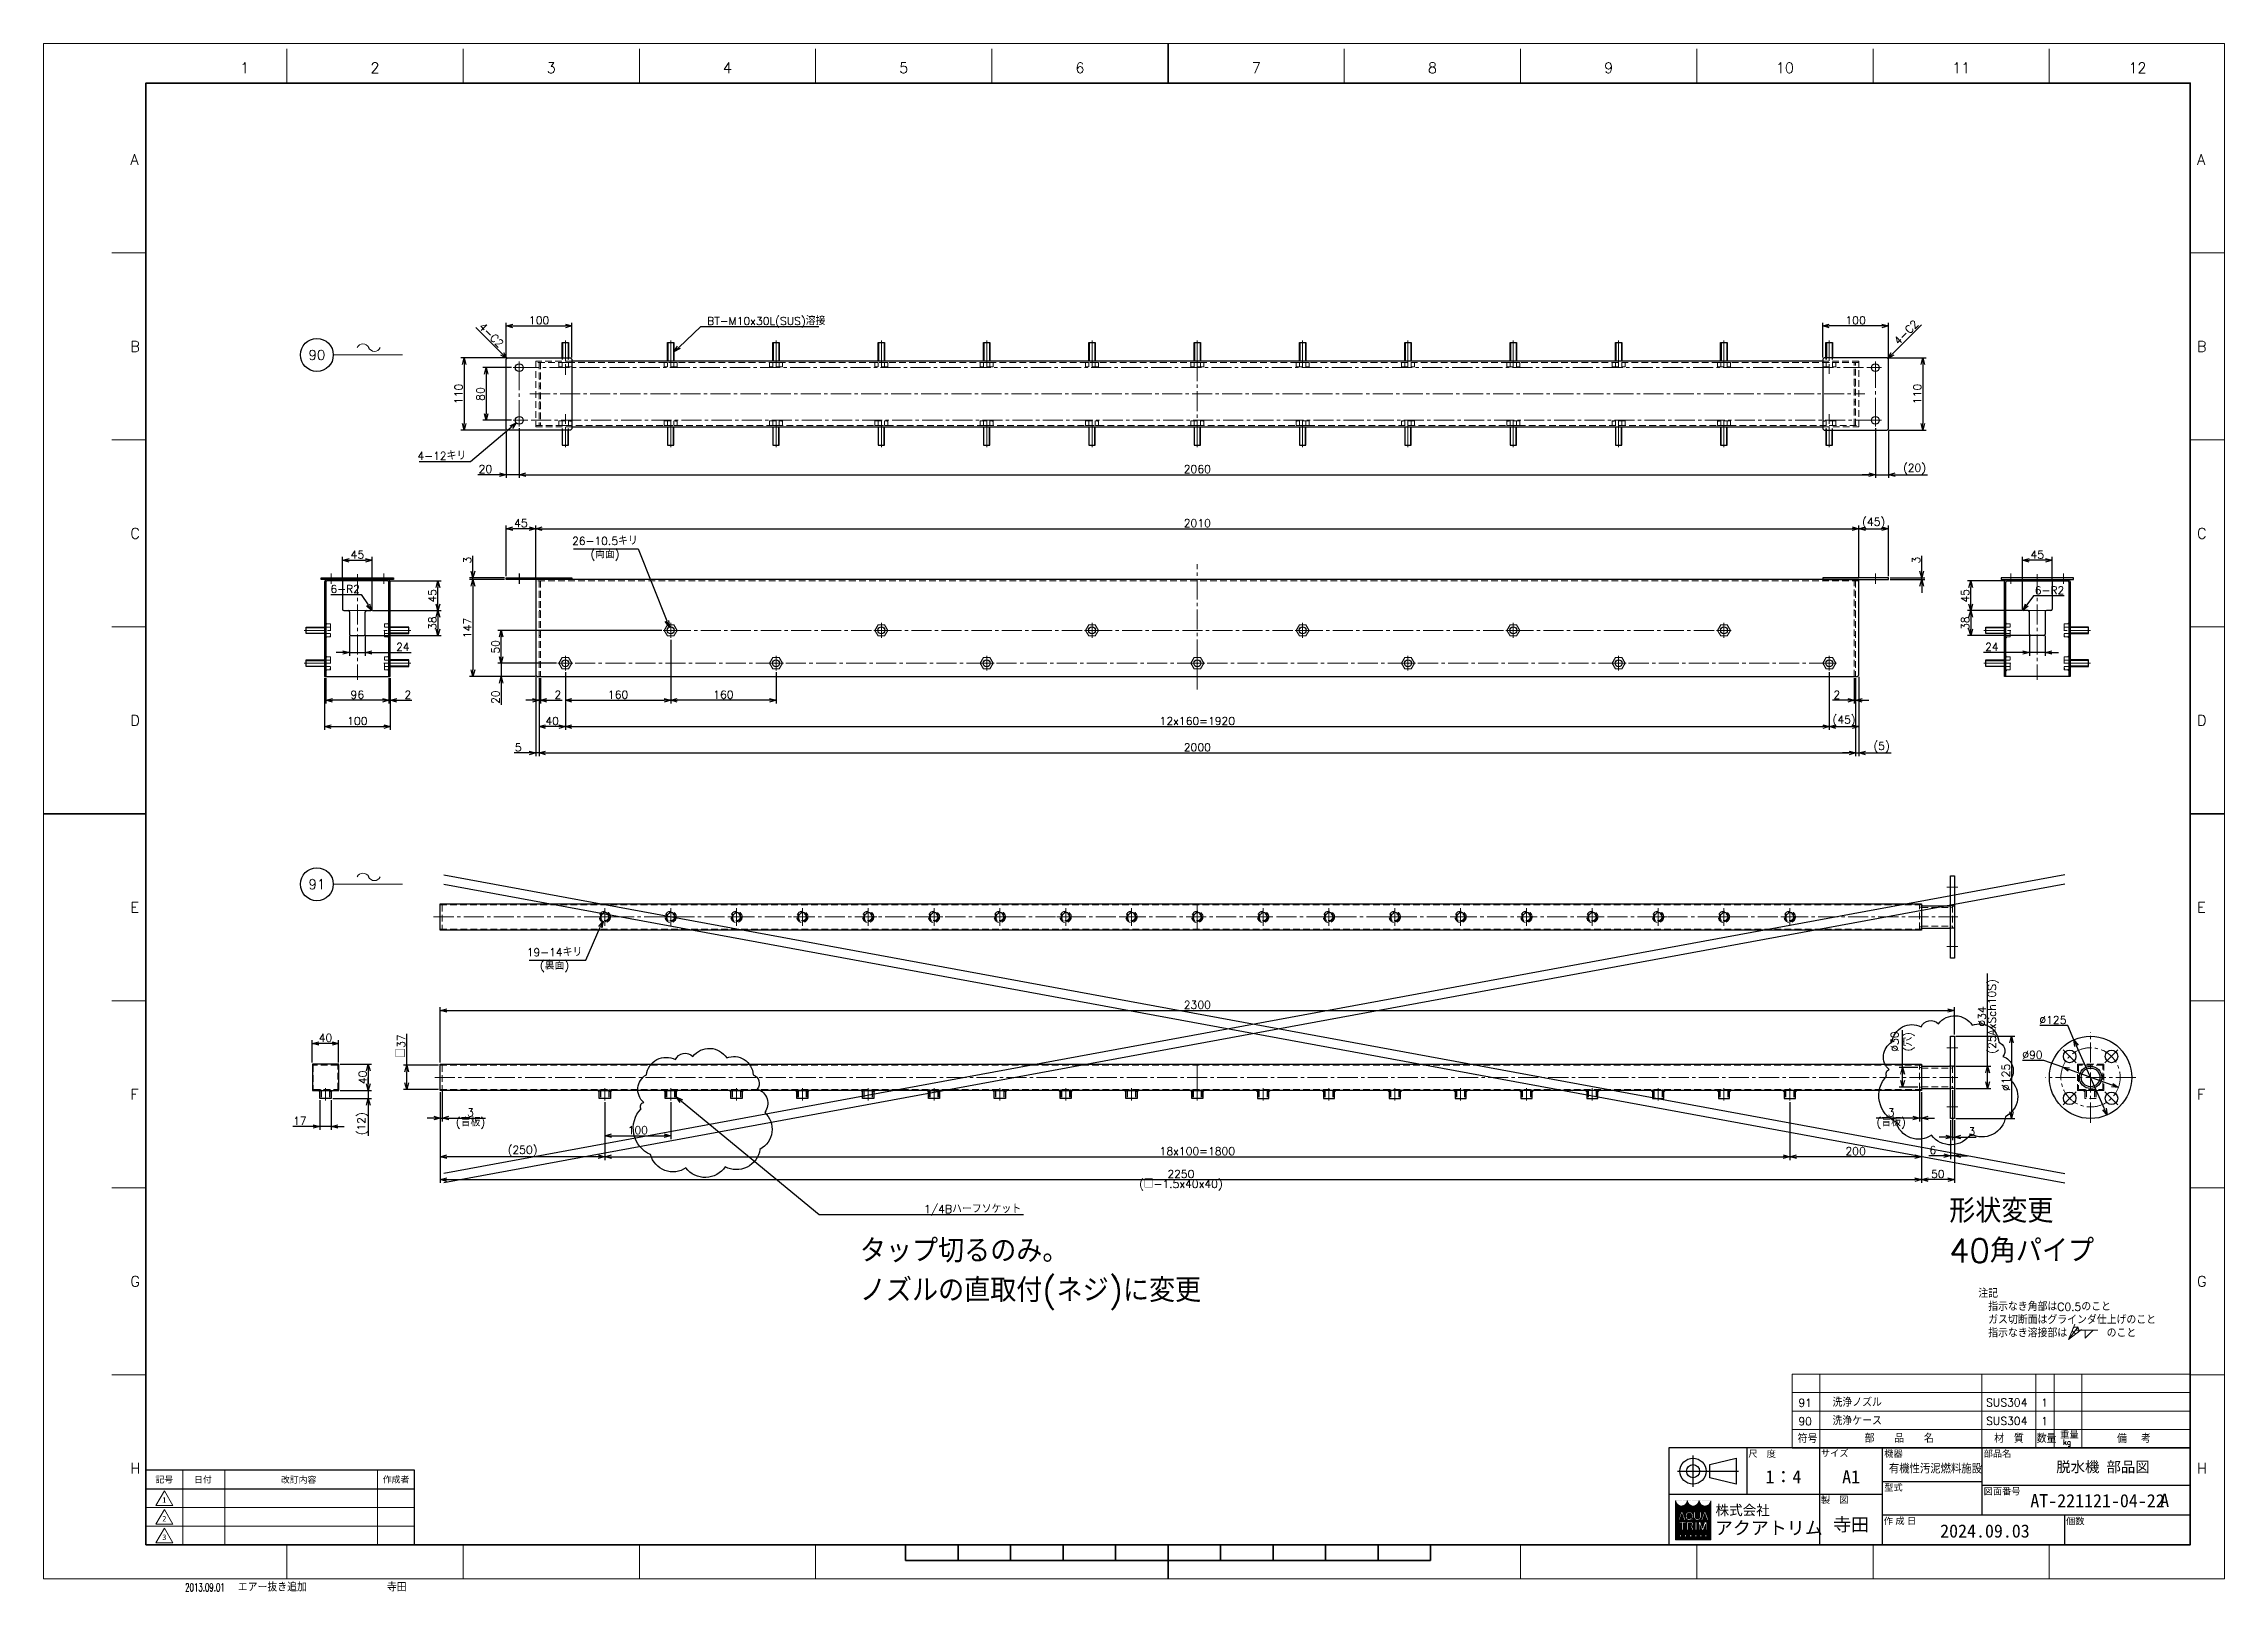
# Model space of a CAD drawing. Header units: millimetres. Extents: x 0 to 3313, y -19 to 2332.
import ezdxf
from ezdxf import colors
from ezdxf.entities.mleader import LeaderData, LeaderLine
from ezdxf.enums import TextEntityAlignment as Align
from ezdxf.math import Vec2, Vec3

# ---------------------------------------------------------------- set-up
doc = ezdxf.new("R2010")
doc.units = ezdxf.units.MM
doc.header["$LTSCALE"] = 1.6
doc.header["$PDMODE"] = 99
doc.header["$PDSIZE"] = 1
doc.linetypes.add('CENTER2', pattern=[28.575, 19.05, -3.175, 3.175, -3.175])
doc.linetypes.add('HIDDEN', pattern=[9.525, 6.35, -3.175])
for name, color, linetype, lineweight in [('04_HIDDEN', 2, 'HIDDEN', 13), ('05_CENTER', 4, 'CENTER2', 13), ('07_TEXT', 3, 'Continuous', 13), ('08_DIM', 3, 'Continuous', 13), ('90_FRAME', 5, 'Continuous', 35)]:
    doc.layers.add(name, color=color, linetype=linetype, lineweight=lineweight)
doc.layers.add('10_DRAFT', color=8, linetype='Continuous', lineweight=0, plot=False)
doc.layers.add('91_BLANK', color=5, linetype='Continuous', lineweight=0, plot=False)
doc.styles.add('KSS_TXT', font='txt.shx', dxfattribs={"bigfont": 'extfont2.shx'})
doc.styles.add('KSS_TXT_L', font='txt.shx', dxfattribs={"height": 3, "bigfont": 'extfont2.shx'})
doc.styles.add('MS_G', font='MS Gothic.ttf')
doc.styles.get("Standard").update_dxf_attribs({"font": 'txt.shx', "bigfont": 'extfont2.shx'})
doc.styles.add('表題用', font='MS PGothic.ttf')
doc.dimstyles.new('KSS_DIM', dxfattribs={"dimscale": 4, "dimtxt": 3, "dimasz": 2.5, "dimexe": 1.25, "dimexo": 0.625, "dimtad": 1, "dimdsep": 46, "dimtxsty": 'KSS_TXT', "dimblk": 'OPEN30', "dimcen": 0, "dimazin": 2, "dimtfac": 0.75, "dimtmove": 0, "dimatfit": 3, "dimldrblk": 'OPEN30', "dimfxl": 1.25, "dimtolj": 1, "dimarcsym": 0})
doc.dimstyles.new('KSS_DIM$3', dxfattribs={"dimscale": 4, "dimtxt": 3, "dimasz": 2.5, "dimexe": 1.25, "dimexo": 0.625, "dimtad": 1, "dimtih": 1, "dimtoh": 1, "dimdsep": 46, "dimtxsty": 'KSS_TXT', "dimblk": 'OPEN30', "dimcen": 0, "dimazin": 2, "dimtfac": 0.75, "dimtofl": 0, "dimtmove": 0, "dimatfit": 3, "dimldrblk": 'OPEN30', "dimfxl": 1.25, "dimtolj": 1, "dimarcsym": 0})
doc.dimstyles.new('KSS_DIM$4', dxfattribs={"dimscale": 4, "dimtxt": 3, "dimasz": 2.5, "dimexe": 1.25, "dimexo": 0.625, "dimtad": 1, "dimtih": 1, "dimtoh": 1, "dimdsep": 46, "dimtxsty": 'KSS_TXT', "dimblk": 'OPEN30', "dimcen": 0, "dimse1": 1, "dimazin": 2, "dimtfac": 0.75, "dimtofl": 0, "dimtmove": 0, "dimatfit": 3, "dimldrblk": 'OPEN30', "dimfxl": 1.25, "dimtolj": 1, "dimarcsym": 0})

msp = doc.modelspace()

# ---------------------------------------------------------------- texts
at = {"layer": '07_TEXT', "color": 1, "ltscale": 2, "char_height": 36, "attachment_point": 1}
for s, width, heights, insert in [('形状変更', 288.71644, [82.528], (2894.778, 576.684)), ('タップ切るのみ。\\Pノズルの直取付(ネジ)に変更', 679.53493, [282.31], (1239.994, 516.254)), ('40角パイプ', 288.71644, [82.528], (2894.778, 516.254))]:
    msp.add_mtext_dynamic_manual_height_columns(s, width=width, gutter_width=15, heights=heights, dxfattribs=dict(at, insert=insert))
at = {"layer": '07_TEXT', "ltscale": 2, "insert": (2938.986, 438.998), "char_height": 12, "attachment_point": 1}
msp.add_mtext_dynamic_manual_height_columns('注記\\P\u3000指示なき角部はC0.5のこと\\P\u3000ガス切断面はグラインダ仕上げのこと\\P\u3000指示なき溶接部は\u3000\u3000\u3000\u3000のこと', width=288.71644, gutter_width=15, heights=[0], dxfattribs=at)
at = {"layer": '07_TEXT', "color": 1, "ltscale": 2, "insert": (3215.248, 129.021), "char_height": 20, "width": 58.79008, "attachment_point": 1, "style": 'MS_G'}
msp.add_mtext('A', dxfattribs=at)
at = {"layer": '90_FRAME', "color": 0, "lineweight": 13, "style": 'KSS_TXT'}
for s, p in [('1', (305.507, 2282.158)), ('2', (503.368, 2282.158)), ('3', (771.102, 2282.158)), ('4', (1038.836, 2282.158)), ('5', (1306.569, 2282.158)), ('6', (1574.303, 2282.158)), ('7', (1842.036, 2282.158)), ('8', (2109.77, 2282.158)), ('9', (2377.504, 2282.158)), ('10', (2645.237, 2282.158)), ('11', (2912.971, 2282.158)), ('12', (3180.705, 2282.158))]:
    msp.add_text(s, height=16, dxfattribs=at).set_placement(p, align=Align.BOTTOM_CENTER)
for s, p in [('A', (131.829, 2155.685)), ('A', (3271.263, 2155.685)), ('B', (131.829, 1871.696)), ('B', (3271.263, 1871.696)), ('C', (131.829, 1587.707)), ('C', (3271.263, 1587.707)), ('D', (131.829, 1303.718)), ('D', (3271.263, 1303.718)), ('E', (131.829, 1019.729)), ('E', (3271.263, 1019.729)), ('F', (131.829, 735.74)), ('F', (3271.263, 735.74)), ('G', (131.829, 451.752)), ('G', (3271.263, 451.752)), ('H', (131.829, 167.763)), ('H', (3271.263, 167.763))]:
    msp.add_text(s, height=16, dxfattribs=at).set_placement(p, align=Align.MIDDLE_LEFT)
at = {"layer": '90_FRAME', "color": 3, "lineweight": 13}
for s, p in [('91', (2676.04, 267.191)), ('1', (3039.665, 267.392)), ('90', (2676.04, 239.191)), ('1', (3039.665, 239.392))]:
    msp.add_text(s, height=12, dxfattribs=at).set_placement(p, align=Align.MIDDLE_CENTER)
for s, height, p in [('洗浄ノズル', 12, (2717.578, 261.5)), ('SUS304', 12, (2950.877, 261.659)), ('洗浄ケース', 12, (2717.578, 233.5)), ('SUS304', 12, (2950.877, 233.659)), ('符号', 12, (2664.622, 206.328)), ('部\u3000\u3000品\u3000\u3000名', 12, (2766.351, 206.763)), ('材\u3000質', 12, (2963.106, 206.619)), ('数量', 12, (3027.679, 206.529)), ('重量', 10, (3063.355, 213.073)), ('kg', 8, (3067.775, 203.288)), ('備  考', 12, (3149.73, 206.328)), ('エアー抜き追加', 12, (294.935, -19.199)), ('寺田', 12, (521.481, -19.199))]:
    msp.add_text(s, height=height, dxfattribs=at).set_placement(p)
at = {"layer": '90_FRAME', "color": 0, "style": '表題用'}
for s, p in [('尺\u3000度', (2589.55, 189.845)), ('サイズ', (2699.864, 190.591)), ('機器', (2796.103, 190.01)), ('部品名', (2947.15, 190.01)), ('型式', (2796.103, 138.596)), ('図面番号', (2947.15, 132.939)), ('製\u3000図', (2699.864, 119.876)), ('作 成 日', (2795.412, 87.801)), ('個数', (3072.302, 87.525))]:
    msp.add_text(s, height=10, dxfattribs=at).set_placement(p, align=Align.MIDDLE_LEFT)
at = {"layer": '90_FRAME', "color": 0, "style": 'MS_G', "width": 0.9}
msp.add_text('有機性汚泥燃料施設', height=12.8, dxfattribs=at).set_placement((2803.147, 161.284))
at = {"layer": '90_FRAME', "color": 0, "style": 'MS_G'}
for s, height, p in [('脱水機 部品図', 16, (3057.459, 161.858)), ('AT-221121-04-22', 20, (3018.011, 108.514)), ('2024.09.03', 20, (2881.056, 62.479))]:
    msp.add_text(s, height=height, dxfattribs=at).set_placement(p)
at = {"layer": '90_FRAME', "color": 0, "style": '表題用'}
for s, p in [('記号', (183.384, 150.616)), ('日付', (242.01, 150.616)), ('作成者', (535.384, 150.616))]:
    msp.add_text(s, height=9.6, dxfattribs=at).set_placement(p, align=Align.MIDDLE_CENTER)
at = {"layer": '90_FRAME', "color": 0}
for s, height, style, p in [('改訂内容', 9.6, '表題用', (387.384, 150.616)), ('A1', 20, 'MS_G', (2745.727, 154.859))]:
    msp.add_text(s, height=height, dxfattribs=dict(at, style=style)).set_placement(p, align=Align.MIDDLE)
at = {"layer": '90_FRAME', "color": 0, "lineweight": 13, "style": 'MS_G'}
for s, p in [('1', (183.384, 119.502)), ('3', (183.384, 62.93)), ('2', (183.384, 91.216))]:
    msp.add_text(s, height=8.486, dxfattribs=at).set_placement(p, align=Align.MIDDLE)
at = {"layer": '90_FRAME', "color": 4, "style": 'MS_G'}
msp.add_text('株式会社', height=15.1215, dxfattribs=at).set_placement((2581.023, 104.113), align=Align.MIDDLE_CENTER)
msp.add_text('アクアトリム', height=20, dxfattribs=at).set_placement((2538.937, 67.181))
at = {"layer": '90_FRAME', "color": 3, "lineweight": 13, "width": 0.65}
msp.add_text('2013.09.01', height=12, dxfattribs=at).set_placement((214.968, -19.199))
at = {"layer": '90_FRAME', "color": 0, "style": 'MS_G'}
for tag, p in [('1：4', (2642.913, 154.859)), ('寺田', (2745.727, 82.73))]:
    msp.add_attdef(tag, text='', height=20, dxfattribs=at).set_placement(p, align=Align.MIDDLE)

# ---------------------------------------------------------------- blocks, each defined once
blk = doc.blocks.new('AM_BALLOON1')
at = {"transparency": 16777216}
blk.add_circle((0, 0), 5, dxfattribs=at)
blk.add_attdef('B_NUMBER', text='', height=3, dxfattribs=at).set_placement((0, 0), align=Align.MIDDLE_CENTER)
blk = doc.blocks.new('_OPEN')
at = {"color": 0, "linetype": 'ByBlock'}
for p, q in [((-1, 0.17), (0, 0)), ((0, 0), (-1, -0.17)), ((0, 0), (-1, 0))]:
    blk.add_line(p, q, dxfattribs=at)
blk = doc.blocks.new('p1ba05')
for centre, start, end in [((-2.95, 0.29), 24.2276, 155.5758), ((0, 1.62), 204.2276, 335.5758)]:
    blk.add_arc(centre, 1.62, start, end)
blk = doc.blocks.new('_Open30')
at = {"color": 0, "linetype": 'ByBlock', "lineweight": -2}
for p, q in [((-1, 0.27), (0, 0)), ((0, 0), (-1, -0.27)), ((0, 0), (-1, 0))]:
    blk.add_line(p, q, dxfattribs=at)
blk = doc.blocks.new('*D178')
at = {"layer": '08_DIM', "color": 0, "lineweight": -2, "transparency": 16777216}
for p, q in [((428.6, 1368), (428.6, 1329.2)), ((524.6, 1368), (524.6, 1329.2)), ((514.6, 1334.2), (438.6, 1334.2))]:
    blk.add_line(p, q, dxfattribs=at)
at = {"layer": 'Defpoints', "color": 0, "transparency": 16777216}
for p in [(428.6, 1370.5), (524.6, 1370.5), (428.6, 1334.2)]:
    blk.add_point(p, dxfattribs=at)
at = {"layer": '08_DIM', "color": 0, "lineweight": -2, "transparency": 16777216, "xscale": 10, "yscale": 10, "zscale": 10, "rotation": 180}
blk.add_blockref('_Open30', (428.6, 1334.2), dxfattribs=at)
at = {"layer": '08_DIM', "color": 0, "lineweight": -2, "transparency": 16777216, "xscale": 10, "yscale": 10, "zscale": 10}
blk.add_blockref('_Open30', (524.6, 1334.2), dxfattribs=at)
at = {"layer": '08_DIM', "color": 0, "transparency": 16777216, "insert": (476.6, 1342.7), "char_height": 12, "attachment_point": 5, "style": 'KSS_TXT'}
blk.add_mtext('\\A1;96', dxfattribs=at)
blk = doc.blocks.new('*D179')
at = {"layer": '08_DIM', "color": 0, "lineweight": -2, "transparency": 16777216}
for p, q in [((752.6, 1368), (752.6, 1329.2)), ((754.6, 1368), (754.6, 1329.2)), ((742.6, 1334.2), (732.6, 1334.2)), ((752.6, 1334.2), (754.6, 1334.2)), ((764.6, 1334.2), (787.6, 1334.2))]:
    blk.add_line(p, q, dxfattribs=at)
at = {"layer": 'Defpoints', "color": 0, "transparency": 16777216}
for p in [(752.6, 1370.5), (754.6, 1370.5), (754.6, 1334.2)]:
    blk.add_point(p, dxfattribs=at)
at = {"layer": '08_DIM', "color": 0, "lineweight": -2, "transparency": 16777216, "xscale": 10, "yscale": 10, "zscale": 10}
blk.add_blockref('_Open30', (752.6, 1334.2), dxfattribs=at)
at = {"layer": '08_DIM', "color": 0, "lineweight": -2, "transparency": 16777216, "xscale": 10, "yscale": 10, "zscale": 10, "rotation": 180}
blk.add_blockref('_Open30', (754.6, 1334.2), dxfattribs=at)
at = {"layer": '08_DIM', "color": 0, "transparency": 16777216, "insert": (781.1, 1342.7), "char_height": 12, "attachment_point": 5, "style": 'KSS_TXT'}
blk.add_mtext('\\A1;2', dxfattribs=at)
blk = doc.blocks.new('*D180')
at = {"layer": '08_DIM', "color": 0, "lineweight": -2, "transparency": 16777216}
for p, q in [((524.6, 1368), (524.6, 1329.2)), ((526.6, 1368), (526.6, 1329.2)), ((514.6, 1334.2), (504.6, 1334.2)), ((524.6, 1334.2), (526.6, 1334.2)), ((536.6, 1334.2), (559.6, 1334.2))]:
    blk.add_line(p, q, dxfattribs=at)
at = {"layer": 'Defpoints', "color": 0, "transparency": 16777216}
for p in [(524.6, 1370.5), (526.6, 1370.5), (526.6, 1334.2)]:
    blk.add_point(p, dxfattribs=at)
at = {"layer": '08_DIM', "color": 0, "lineweight": -2, "transparency": 16777216, "xscale": 10, "yscale": 10, "zscale": 10}
blk.add_blockref('_Open30', (524.6, 1334.2), dxfattribs=at)
at = {"layer": '08_DIM', "color": 0, "lineweight": -2, "transparency": 16777216, "xscale": 10, "yscale": 10, "zscale": 10, "rotation": 180}
blk.add_blockref('_Open30', (526.6, 1334.2), dxfattribs=at)
at = {"layer": '08_DIM', "color": 0, "transparency": 16777216, "insert": (553.1, 1342.7), "char_height": 12, "attachment_point": 5, "style": 'KSS_TXT'}
blk.add_mtext('\\A1;2', dxfattribs=at)
blk = doc.blocks.new('*D181')
at = {"layer": '08_DIM', "color": 0, "lineweight": -2, "transparency": 16777216}
for p, q in [((747.6, 1370), (747.6, 1249.3)), ((752.6, 1368), (752.6, 1249.3)), ((737.6, 1254.3), (714.6, 1254.3)), ((752.6, 1254.3), (747.6, 1254.3)), ((762.6, 1254.3), (772.6, 1254.3))]:
    blk.add_line(p, q, dxfattribs=at)
at = {"layer": 'Defpoints', "color": 0, "transparency": 16777216}
for p in [(747.6, 1372.5), (752.6, 1370.5), (747.6, 1254.3)]:
    blk.add_point(p, dxfattribs=at)
at = {"layer": '08_DIM', "color": 0, "lineweight": -2, "transparency": 16777216, "xscale": 10, "yscale": 10, "zscale": 10}
blk.add_blockref('_Open30', (747.6, 1254.3), dxfattribs=at)
at = {"layer": '08_DIM', "color": 0, "lineweight": -2, "transparency": 16777216, "xscale": 10, "yscale": 10, "zscale": 10, "rotation": 180}
blk.add_blockref('_Open30', (752.6, 1254.3), dxfattribs=at)
at = {"layer": '08_DIM', "color": 0, "transparency": 16777216, "insert": (721.1, 1262.8), "char_height": 12, "attachment_point": 5, "style": 'KSS_TXT'}
blk.add_mtext('\\A1;5', dxfattribs=at)
blk = doc.blocks.new('*D182')
at = {"layer": '08_DIM', "color": 0, "lineweight": -2, "transparency": 16777216}
for p, q in [((454.1, 1518), (454.1, 1552)), ((464.1, 1547), (489.1, 1547)), ((499.1, 1518), (499.1, 1552))]:
    blk.add_line(p, q, dxfattribs=at)
at = {"layer": 'Defpoints', "color": 0, "transparency": 16777216}
for p in [(499.1, 1547), (454.1, 1515.5), (499.1, 1515.5)]:
    blk.add_point(p, dxfattribs=at)
at = {"layer": '08_DIM', "color": 0, "lineweight": -2, "transparency": 16777216, "xscale": 10, "yscale": 10, "zscale": 10, "rotation": 180}
blk.add_blockref('_Open30', (454.1, 1547), dxfattribs=at)
at = {"layer": '08_DIM', "color": 0, "lineweight": -2, "transparency": 16777216, "xscale": 10, "yscale": 10, "zscale": 10}
blk.add_blockref('_Open30', (499.1, 1547), dxfattribs=at)
at = {"layer": '08_DIM', "color": 0, "transparency": 16777216, "insert": (476.6, 1555.5), "char_height": 12, "attachment_point": 5, "style": 'KSS_TXT'}
blk.add_mtext('\\A1;45', dxfattribs=at)
blk = doc.blocks.new('*D183')
at = {"layer": '08_DIM', "color": 0, "lineweight": -2, "transparency": 16777216}
for p, q in [((2757.6, 1520), (2757.6, 1599.8)), ((2767.6, 1594.8), (2792.6, 1594.8)), ((2802.6, 1523), (2802.6, 1599.8))]:
    blk.add_line(p, q, dxfattribs=at)
at = {"layer": 'Defpoints', "color": 0, "transparency": 16777216}
for p in [(2802.6, 1594.8), (2757.6, 1517.5), (2802.6, 1520.5)]:
    blk.add_point(p, dxfattribs=at)
at = {"layer": '08_DIM', "color": 0, "lineweight": -2, "transparency": 16777216, "xscale": 10, "yscale": 10, "zscale": 10, "rotation": 180}
blk.add_blockref('_Open30', (2757.6, 1594.8), dxfattribs=at)
at = {"layer": '08_DIM', "color": 0, "lineweight": -2, "transparency": 16777216, "xscale": 10, "yscale": 10, "zscale": 10}
blk.add_blockref('_Open30', (2802.6, 1594.8), dxfattribs=at)
at = {"layer": '08_DIM', "color": 0, "transparency": 16777216, "insert": (2780.1, 1603.3), "char_height": 12, "attachment_point": 5, "style": 'KSS_TXT'}
blk.add_mtext('\\A1;(45)', dxfattribs=at)
blk = doc.blocks.new('*D184')
at = {"layer": '08_DIM', "color": 0, "lineweight": -2, "transparency": 16777216}
for p, q in [((747.6, 1520), (747.6, 1599.8)), ((757.6, 1594.8), (2747.6, 1594.8)), ((2757.6, 1520), (2757.6, 1599.8))]:
    blk.add_line(p, q, dxfattribs=at)
at = {"layer": 'Defpoints', "color": 0, "transparency": 16777216}
for p in [(2757.6, 1594.8), (747.6, 1517.5), (2757.6, 1517.5)]:
    blk.add_point(p, dxfattribs=at)
at = {"layer": '08_DIM', "color": 0, "lineweight": -2, "transparency": 16777216, "xscale": 10, "yscale": 10, "zscale": 10, "rotation": 180}
blk.add_blockref('_Open30', (747.6, 1594.8), dxfattribs=at)
at = {"layer": '08_DIM', "color": 0, "lineweight": -2, "transparency": 16777216, "xscale": 10, "yscale": 10, "zscale": 10}
blk.add_blockref('_Open30', (2757.6, 1594.8), dxfattribs=at)
at = {"layer": '08_DIM', "color": 0, "transparency": 16777216, "insert": (1752.6, 1603.3), "char_height": 12, "attachment_point": 5, "style": 'KSS_TXT'}
blk.add_mtext('\\A1;2010', dxfattribs=at)
blk = doc.blocks.new('*D185')
at = {"layer": '08_DIM', "color": 0, "lineweight": -2, "transparency": 16777216}
for p, q in [((426.6, 1368), (426.6, 1289.3)), ((526.6, 1368), (526.6, 1289.3)), ((436.6, 1294.3), (516.6, 1294.3))]:
    blk.add_line(p, q, dxfattribs=at)
at = {"layer": 'Defpoints', "color": 0, "transparency": 16777216}
for p in [(426.6, 1370.5), (526.6, 1370.5), (526.6, 1294.3)]:
    blk.add_point(p, dxfattribs=at)
at = {"layer": '08_DIM', "color": 0, "lineweight": -2, "transparency": 16777216, "xscale": 10, "yscale": 10, "zscale": 10, "rotation": 180}
blk.add_blockref('_Open30', (426.6, 1294.3), dxfattribs=at)
at = {"layer": '08_DIM', "color": 0, "lineweight": -2, "transparency": 16777216, "xscale": 10, "yscale": 10, "zscale": 10}
blk.add_blockref('_Open30', (526.6, 1294.3), dxfattribs=at)
at = {"layer": '08_DIM', "color": 0, "transparency": 16777216, "insert": (476.6, 1302.8), "char_height": 12, "attachment_point": 5, "style": 'KSS_TXT'}
blk.add_mtext('\\A1;100', dxfattribs=at)
blk = doc.blocks.new('*D186')
at = {"layer": '08_DIM', "color": 0, "lineweight": -2, "transparency": 16777216}
for p, q in [((938.9, 1440.5), (690, 1440.5)), ((695, 1400.5), (695, 1430.5)), ((778.9, 1390.5), (690, 1390.5))]:
    blk.add_line(p, q, dxfattribs=at)
at = {"layer": 'Defpoints', "color": 0, "transparency": 16777216}
for p in [(695, 1440.5), (941.4, 1440.5), (781.4, 1390.5)]:
    blk.add_point(p, dxfattribs=at)
at = {"layer": '08_DIM', "color": 0, "lineweight": -2, "transparency": 16777216, "xscale": 10, "yscale": 10, "zscale": 10}
for p, rotation in [((695, 1440.5), 90), ((695, 1390.5), 270)]:
    blk.add_blockref('_Open30', p, dxfattribs=dict(at, rotation=rotation))
at = {"layer": '08_DIM', "color": 0, "transparency": 16777216, "insert": (686.5, 1415.5), "char_height": 12, "attachment_point": 5, "rotation": 90, "style": 'KSS_TXT'}
blk.add_mtext('\\A1;50', dxfattribs=at)
blk = doc.blocks.new('*D187')
at = {"layer": '08_DIM', "color": 0, "lineweight": -2, "transparency": 16777216}
for p, q in [((695, 1400.5), (695, 1410.5)), ((778.9, 1390.5), (690, 1390.5)), ((747.1, 1370.5), (690, 1370.5)), ((695, 1390.5), (695, 1370.5)), ((695, 1360.5), (695, 1327.5))]:
    blk.add_line(p, q, dxfattribs=at)
at = {"layer": 'Defpoints', "color": 0, "transparency": 16777216}
for p in [(695, 1370.5), (749.6, 1370.5), (781.4, 1390.5)]:
    blk.add_point(p, dxfattribs=at)
at = {"layer": '08_DIM', "color": 0, "lineweight": -2, "transparency": 16777216, "xscale": 10, "yscale": 10, "zscale": 10}
for p, rotation in [((695, 1390.5), 270), ((695, 1370.5), 90)]:
    blk.add_blockref('_Open30', p, dxfattribs=dict(at, rotation=rotation))
at = {"layer": '08_DIM', "color": 0, "transparency": 16777216, "insert": (686.5, 1339), "char_height": 12, "attachment_point": 5, "rotation": 90, "style": 'KSS_TXT'}
blk.add_mtext('\\A1;20', dxfattribs=at)
blk = doc.blocks.new('*D188')
at = {"layer": '08_DIM', "color": 0, "lineweight": -2, "transparency": 16777216}
for p, q in [((652.2, 1530.5), (652.2, 1553.5)), ((700.1, 1520.5), (647.2, 1520.5)), ((700.1, 1517.5), (647.2, 1517.5)), ((652.2, 1517.5), (652.2, 1520.5)), ((652.2, 1507.5), (652.2, 1497.5))]:
    blk.add_line(p, q, dxfattribs=at)
at = {"layer": 'Defpoints', "color": 0, "transparency": 16777216}
for p in [(652.2, 1520.5), (702.6, 1520.5), (702.6, 1517.5)]:
    blk.add_point(p, dxfattribs=at)
at = {"layer": '08_DIM', "color": 0, "lineweight": -2, "transparency": 16777216, "xscale": 10, "yscale": 10, "zscale": 10}
for p, rotation in [((652.2, 1520.5), 270), ((652.2, 1517.5), 90)]:
    blk.add_blockref('_Open30', p, dxfattribs=dict(at, rotation=rotation))
at = {"layer": '08_DIM', "color": 0, "transparency": 16777216, "insert": (643.7, 1547), "char_height": 12, "attachment_point": 5, "rotation": 90, "style": 'KSS_TXT'}
blk.add_mtext('\\A1;3', dxfattribs=at)
blk = doc.blocks.new('*D189')
at = {"layer": '08_DIM', "color": 0, "lineweight": -2, "transparency": 16777216}
for p, q in [((700.1, 1517.5), (647.2, 1517.5)), ((652.2, 1507.5), (652.2, 1380.5)), ((747.1, 1370.5), (647.2, 1370.5))]:
    blk.add_line(p, q, dxfattribs=at)
at = {"layer": 'Defpoints', "color": 0, "transparency": 16777216}
for p in [(702.6, 1517.5), (652.2, 1370.5), (749.6, 1370.5)]:
    blk.add_point(p, dxfattribs=at)
at = {"layer": '08_DIM', "color": 0, "lineweight": -2, "transparency": 16777216, "xscale": 10, "yscale": 10, "zscale": 10}
for p, rotation in [((652.2, 1517.5), 90), ((652.2, 1370.5), 270)]:
    blk.add_blockref('_Open30', p, dxfattribs=dict(at, rotation=rotation))
at = {"layer": '08_DIM', "color": 0, "transparency": 16777216, "insert": (643.7, 1444), "char_height": 12, "attachment_point": 5, "rotation": 90, "style": 'KSS_TXT'}
blk.add_mtext('\\A1;147', dxfattribs=at)
blk = doc.blocks.new('*D190')
at = {"layer": '08_DIM', "color": 0, "lineweight": -2, "transparency": 16777216}
for p, q in [((702.6, 1523), (702.6, 1599.8)), ((737.6, 1594.8), (712.6, 1594.8)), ((747.6, 1520), (747.6, 1599.8))]:
    blk.add_line(p, q, dxfattribs=at)
at = {"layer": 'Defpoints', "color": 0, "transparency": 16777216}
for p in [(702.6, 1594.8), (702.6, 1520.5), (747.6, 1517.5)]:
    blk.add_point(p, dxfattribs=at)
at = {"layer": '08_DIM', "color": 0, "lineweight": -2, "transparency": 16777216, "xscale": 10, "yscale": 10, "zscale": 10, "rotation": 180}
blk.add_blockref('_Open30', (702.6, 1594.8), dxfattribs=at)
at = {"layer": '08_DIM', "color": 0, "lineweight": -2, "transparency": 16777216, "xscale": 10, "yscale": 10, "zscale": 10}
blk.add_blockref('_Open30', (747.6, 1594.8), dxfattribs=at)
at = {"layer": '08_DIM', "color": 0, "transparency": 16777216, "insert": (725.1, 1603.3), "char_height": 12, "attachment_point": 5, "style": 'KSS_TXT'}
blk.add_mtext('\\A1;45', dxfattribs=at)
blk = doc.blocks.new('*D191')
at = {"layer": '08_DIM', "color": 0, "lineweight": -2, "transparency": 16777216}
for p, q in [((722.6, 1747.7), (722.6, 1671.9)), ((2782.6, 1747.7), (2782.6, 1671.9)), ((732.6, 1676.9), (2772.6, 1676.9))]:
    blk.add_line(p, q, dxfattribs=at)
at = {"layer": 'Defpoints', "color": 0, "transparency": 16777216}
for p in [(722.6, 1750.2), (2782.6, 1750.2), (2782.6, 1676.9)]:
    blk.add_point(p, dxfattribs=at)
at = {"layer": '08_DIM', "color": 0, "lineweight": -2, "transparency": 16777216, "xscale": 10, "yscale": 10, "zscale": 10, "rotation": 180}
blk.add_blockref('_Open30', (722.6, 1676.9), dxfattribs=at)
at = {"layer": '08_DIM', "color": 0, "lineweight": -2, "transparency": 16777216, "xscale": 10, "yscale": 10, "zscale": 10}
blk.add_blockref('_Open30', (2782.6, 1676.9), dxfattribs=at)
at = {"layer": '08_DIM', "color": 0, "transparency": 16777216, "insert": (1752.6, 1685.4), "char_height": 12, "attachment_point": 5, "style": 'KSS_TXT'}
blk.add_mtext('\\A1;2060', dxfattribs=at)
blk = doc.blocks.new('*D192')
at = {"layer": '08_DIM', "color": 0, "lineweight": -2, "transparency": 16777216}
for p, q in [((702.6, 1744), (702.6, 1671.9)), ((722.6, 1747.7), (722.6, 1671.9)), ((692.6, 1676.9), (659.6, 1676.9)), ((722.6, 1676.9), (702.6, 1676.9)), ((732.6, 1676.9), (742.6, 1676.9))]:
    blk.add_line(p, q, dxfattribs=at)
at = {"layer": 'Defpoints', "color": 0, "transparency": 16777216}
for p in [(702.6, 1746.5), (722.6, 1750.2), (702.6, 1676.9)]:
    blk.add_point(p, dxfattribs=at)
at = {"layer": '08_DIM', "color": 0, "lineweight": -2, "transparency": 16777216, "xscale": 10, "yscale": 10, "zscale": 10}
blk.add_blockref('_Open30', (702.6, 1676.9), dxfattribs=at)
at = {"layer": '08_DIM', "color": 0, "lineweight": -2, "transparency": 16777216, "xscale": 10, "yscale": 10, "zscale": 10, "rotation": 180}
blk.add_blockref('_Open30', (722.6, 1676.9), dxfattribs=at)
at = {"layer": '08_DIM', "color": 0, "transparency": 16777216, "insert": (671.1, 1685.4), "char_height": 12, "attachment_point": 5, "style": 'KSS_TXT'}
blk.add_mtext('\\A1;20', dxfattribs=at)
blk = doc.blocks.new('*D193')
at = {"layer": '08_DIM', "color": 0, "lineweight": -2, "transparency": 16777216}
for p, q in [((702.6, 1855), (702.6, 1907.8)), ((712.6, 1902.8), (792.6, 1902.8)), ((802.6, 1855), (802.6, 1907.8))]:
    blk.add_line(p, q, dxfattribs=at)
at = {"layer": 'Defpoints', "color": 0, "transparency": 16777216}
for p in [(802.6, 1902.8), (702.6, 1852.5), (802.6, 1852.5)]:
    blk.add_point(p, dxfattribs=at)
at = {"layer": '08_DIM', "color": 0, "lineweight": -2, "transparency": 16777216, "xscale": 10, "yscale": 10, "zscale": 10, "rotation": 180}
blk.add_blockref('_Open30', (702.6, 1902.8), dxfattribs=at)
at = {"layer": '08_DIM', "color": 0, "lineweight": -2, "transparency": 16777216, "xscale": 10, "yscale": 10, "zscale": 10}
blk.add_blockref('_Open30', (802.6, 1902.8), dxfattribs=at)
at = {"layer": '08_DIM', "color": 0, "transparency": 16777216, "insert": (752.6, 1911.3), "char_height": 12, "attachment_point": 5, "style": 'KSS_TXT'}
blk.add_mtext('\\A1;100', dxfattribs=at)
blk = doc.blocks.new('*D194')
at = {"layer": '08_DIM', "color": 0, "lineweight": -2, "transparency": 16777216}
for p, q in [((702.1, 1854.5), (633.9, 1854.5)), ((638.9, 1844.5), (638.9, 1754.5)), ((702.1, 1744.5), (633.9, 1744.5))]:
    blk.add_line(p, q, dxfattribs=at)
at = {"layer": 'Defpoints', "color": 0, "transparency": 16777216}
for p in [(704.6, 1854.5), (638.9, 1744.5), (704.6, 1744.5)]:
    blk.add_point(p, dxfattribs=at)
at = {"layer": '08_DIM', "color": 0, "lineweight": -2, "transparency": 16777216, "xscale": 10, "yscale": 10, "zscale": 10}
for p, rotation in [((638.9, 1854.5), 90), ((638.9, 1744.5), 270)]:
    blk.add_blockref('_Open30', p, dxfattribs=dict(at, rotation=rotation))
at = {"layer": '08_DIM', "color": 0, "transparency": 16777216, "insert": (630.4, 1799.5), "char_height": 12, "attachment_point": 5, "rotation": 90, "style": 'KSS_TXT'}
blk.add_mtext('\\A1;110', dxfattribs=at)
blk = doc.blocks.new('*D195')
at = {"layer": '08_DIM', "color": 0, "lineweight": -2, "transparency": 16777216}
for p, q in [((710.8, 1839.5), (667.2, 1839.5)), ((672.2, 1829.5), (672.2, 1769.5)), ((710.8, 1759.5), (667.2, 1759.5))]:
    blk.add_line(p, q, dxfattribs=at)
at = {"layer": 'Defpoints', "color": 0, "transparency": 16777216}
for p in [(713.3, 1839.5), (672.2, 1759.5), (713.3, 1759.5)]:
    blk.add_point(p, dxfattribs=at)
at = {"layer": '08_DIM', "color": 0, "lineweight": -2, "transparency": 16777216, "xscale": 10, "yscale": 10, "zscale": 10}
for p, rotation in [((672.2, 1839.5), 90), ((672.2, 1759.5), 270)]:
    blk.add_blockref('_Open30', p, dxfattribs=dict(at, rotation=rotation))
at = {"layer": '08_DIM', "color": 0, "transparency": 16777216, "insert": (663.7, 1799.5), "char_height": 12, "attachment_point": 5, "rotation": 90, "style": 'KSS_TXT'}
blk.add_mtext('\\A1;80', dxfattribs=at)
blk = doc.blocks.new('*D196')
at = {"layer": '08_DIM', "color": 0, "lineweight": -2, "transparency": 16777216}
for p, q in [((952.6, 1426), (952.6, 1329.2)), ((792.6, 1376.8), (792.6, 1329.2)), ((802.6, 1334.2), (942.6, 1334.2))]:
    blk.add_line(p, q, dxfattribs=at)
at = {"layer": 'Defpoints', "color": 0, "transparency": 16777216}
for p in [(952.6, 1428.5), (792.6, 1379.3), (952.6, 1334.2)]:
    blk.add_point(p, dxfattribs=at)
at = {"layer": '08_DIM', "color": 0, "lineweight": -2, "transparency": 16777216, "xscale": 10, "yscale": 10, "zscale": 10, "rotation": 180}
blk.add_blockref('_Open30', (792.6, 1334.2), dxfattribs=at)
at = {"layer": '08_DIM', "color": 0, "lineweight": -2, "transparency": 16777216, "xscale": 10, "yscale": 10, "zscale": 10}
blk.add_blockref('_Open30', (952.6, 1334.2), dxfattribs=at)
at = {"layer": '08_DIM', "color": 0, "transparency": 16777216, "insert": (872.6, 1342.7), "char_height": 12, "attachment_point": 5, "style": 'KSS_TXT'}
blk.add_mtext('\\A1;160', dxfattribs=at)
blk = doc.blocks.new('*D197')
at = {"layer": '08_DIM', "color": 0, "lineweight": -2, "transparency": 16777216}
for p, q in [((752.6, 1368), (752.6, 1249.3)), ((2752.6, 1368), (2752.6, 1249.3)), ((762.6, 1254.3), (2742.6, 1254.3))]:
    blk.add_line(p, q, dxfattribs=at)
at = {"layer": 'Defpoints', "color": 0, "transparency": 16777216}
for p in [(752.6, 1370.5), (2752.6, 1370.5), (2752.6, 1254.3)]:
    blk.add_point(p, dxfattribs=at)
at = {"layer": '08_DIM', "color": 0, "lineweight": -2, "transparency": 16777216, "xscale": 10, "yscale": 10, "zscale": 10, "rotation": 180}
blk.add_blockref('_Open30', (752.6, 1254.3), dxfattribs=at)
at = {"layer": '08_DIM', "color": 0, "lineweight": -2, "transparency": 16777216, "xscale": 10, "yscale": 10, "zscale": 10}
blk.add_blockref('_Open30', (2752.6, 1254.3), dxfattribs=at)
at = {"layer": '08_DIM', "color": 0, "transparency": 16777216, "insert": (1752.6, 1262.8), "char_height": 12, "attachment_point": 5, "style": 'KSS_TXT'}
blk.add_mtext('\\A1;2000', dxfattribs=at)
blk = doc.blocks.new('*D198')
at = {"layer": '08_DIM', "color": 0, "lineweight": -2, "transparency": 16777216}
for p, q in [((792.6, 1376.8), (792.6, 1289.3)), ((2712.6, 1376.8), (2712.6, 1289.3)), ((802.6, 1294.3), (2702.6, 1294.3))]:
    blk.add_line(p, q, dxfattribs=at)
at = {"layer": 'Defpoints', "color": 0, "transparency": 16777216}
for p in [(792.6, 1379.3), (2712.6, 1379.3), (2712.6, 1294.3)]:
    blk.add_point(p, dxfattribs=at)
at = {"layer": '08_DIM', "color": 0, "lineweight": -2, "transparency": 16777216, "xscale": 10, "yscale": 10, "zscale": 10, "rotation": 180}
blk.add_blockref('_Open30', (792.6, 1294.3), dxfattribs=at)
at = {"layer": '08_DIM', "color": 0, "lineweight": -2, "transparency": 16777216, "xscale": 10, "yscale": 10, "zscale": 10}
blk.add_blockref('_Open30', (2712.6, 1294.3), dxfattribs=at)
at = {"layer": '08_DIM', "color": 0, "transparency": 16777216, "insert": (1752.6, 1302.8), "char_height": 12, "attachment_point": 5, "style": 'KSS_TXT'}
blk.add_mtext('\\A1;12x160=1920', dxfattribs=at)
blk = doc.blocks.new('*D199')
at = {"layer": '08_DIM', "color": 0, "lineweight": -2, "transparency": 16777216}
for p, q in [((752.6, 1368), (752.6, 1289.3)), ((792.6, 1376.8), (792.6, 1289.3)), ((782.6, 1294.3), (762.6, 1294.3))]:
    blk.add_line(p, q, dxfattribs=at)
at = {"layer": 'Defpoints', "color": 0, "transparency": 16777216}
for p in [(752.6, 1370.5), (792.6, 1379.3), (752.6, 1294.3)]:
    blk.add_point(p, dxfattribs=at)
at = {"layer": '08_DIM', "color": 0, "lineweight": -2, "transparency": 16777216, "xscale": 10, "yscale": 10, "zscale": 10, "rotation": 180}
blk.add_blockref('_Open30', (752.6, 1294.3), dxfattribs=at)
at = {"layer": '08_DIM', "color": 0, "lineweight": -2, "transparency": 16777216, "xscale": 10, "yscale": 10, "zscale": 10}
blk.add_blockref('_Open30', (792.6, 1294.3), dxfattribs=at)
at = {"layer": '08_DIM', "color": 0, "transparency": 16777216, "insert": (772.6, 1302.8), "char_height": 12, "attachment_point": 5, "style": 'KSS_TXT'}
blk.add_mtext('\\A1;40', dxfattribs=at)
blk = doc.blocks.new('A$C742A68D0_1')
at = {"color": 0}
for p, q in [((-9.8, 7), (9.8, 7)), ((-9.8, 0), (-9.8, 7)), ((-9.8, 0), (9.8, 0)), ((-4.9, 0), (-4.9, 7)), ((4.9, 0), (4.9, 7)), ((9.8, 0), (9.8, 7))]:
    blk.add_line(p, q, dxfattribs=at)
at = {"color": 0, "linetype": 'HIDDEN'}
for p, q in [((-5, -30), (-5, 0)), ((-4.2, -30), (-4.2, 0)), ((4.2, -30), (4.2, 0)), ((5, -30), (5, 0)), ((-5, -30), (5, -30))]:
    blk.add_line(p, q, dxfattribs=at)
at = {"color": 0, "linetype": 'CENTER2'}
blk.add_line((0, -33), (0, 10), dxfattribs=at)
at = {"layer": '10_DRAFT', "style": 'KSS_TXT_L'}
blk.add_text('BT-M10x30L', height=0.3, dxfattribs=at).set_placement((6.8, 6.7))
blk = doc.blocks.new('*D200')
at = {"layer": '08_DIM', "color": 0, "lineweight": -2, "transparency": 16777216}
for p, q in [((525.1, 1515.5), (604, 1515.5)), ((599, 1480.5), (599, 1505.5)), ((499.6, 1470.5), (604, 1470.5))]:
    blk.add_line(p, q, dxfattribs=at)
at = {"layer": 'Defpoints', "color": 0, "transparency": 16777216}
for p in [(522.6, 1515.5), (599, 1515.5), (497.1, 1470.5)]:
    blk.add_point(p, dxfattribs=at)
at = {"layer": '08_DIM', "color": 0, "lineweight": -2, "transparency": 16777216, "xscale": 10, "yscale": 10, "zscale": 10}
for p, rotation in [((599, 1515.5), 90), ((599, 1470.5), 270)]:
    blk.add_blockref('_Open30', p, dxfattribs=dict(at, rotation=rotation))
at = {"layer": '08_DIM', "color": 0, "transparency": 16777216, "insert": (590.5, 1493), "char_height": 12, "attachment_point": 5, "rotation": 90, "style": 'KSS_TXT'}
blk.add_mtext('\\A1;45', dxfattribs=at)
blk = doc.blocks.new('*D201')
at = {"layer": '08_DIM', "color": 0, "lineweight": -2, "transparency": 16777216}
for p, q in [((499.6, 1470.5), (604, 1470.5)), ((599, 1460.5), (599, 1442.5)), ((489.1, 1432.5), (604, 1432.5))]:
    blk.add_line(p, q, dxfattribs=at)
at = {"layer": 'Defpoints', "color": 0, "transparency": 16777216}
for p in [(497.1, 1470.5), (486.6, 1432.5), (599, 1432.5)]:
    blk.add_point(p, dxfattribs=at)
at = {"layer": '08_DIM', "color": 0, "lineweight": -2, "transparency": 16777216, "xscale": 10, "yscale": 10, "zscale": 10}
for p, rotation in [((599, 1470.5), 90), ((599, 1432.5), 270)]:
    blk.add_blockref('_Open30', p, dxfattribs=dict(at, rotation=rotation))
at = {"layer": '08_DIM', "color": 0, "transparency": 16777216, "insert": (590.5, 1451.5), "char_height": 12, "attachment_point": 5, "rotation": 90, "style": 'KSS_TXT'}
blk.add_mtext('\\A1;38', dxfattribs=at)
blk = doc.blocks.new('*D202')
at = {"layer": '08_DIM', "color": 0, "lineweight": -2, "transparency": 16777216}
for p, q in [((464.6, 1432), (464.6, 1401.8)), ((488.6, 1432), (488.6, 1401.8)), ((454.6, 1406.8), (444.6, 1406.8)), ((464.6, 1406.8), (488.6, 1406.8)), ((498.6, 1406.8), (558.1, 1406.8))]:
    blk.add_line(p, q, dxfattribs=at)
at = {"layer": 'Defpoints', "color": 0, "transparency": 16777216}
for p in [(464.6, 1434.5), (488.6, 1434.5), (488.6, 1406.8)]:
    blk.add_point(p, dxfattribs=at)
at = {"layer": '08_DIM', "color": 0, "lineweight": -2, "transparency": 16777216, "xscale": 10, "yscale": 10, "zscale": 10}
blk.add_blockref('_Open30', (464.6, 1406.8), dxfattribs=at)
at = {"layer": '08_DIM', "color": 0, "lineweight": -2, "transparency": 16777216, "xscale": 10, "yscale": 10, "zscale": 10, "rotation": 180}
blk.add_blockref('_Open30', (488.6, 1406.8), dxfattribs=at)
at = {"layer": '08_DIM', "color": 0, "transparency": 16777216, "insert": (545.6, 1415.3), "char_height": 12, "attachment_point": 5, "style": 'KSS_TXT'}
blk.add_mtext('\\A1;24', dxfattribs=at)
blk = doc.blocks.new('A$C28002627_1_1')
at = {"color": 0, "linetype": 'CENTER2'}
for p, q in [((-11.2, 0), (11.2, 0)), ((0, -11.2), (0, 11.2))]:
    blk.add_line(p, q, dxfattribs=at)
at = {"color": 0}
for p, q in [((-9.8, 0), (-4.9, 8.5)), ((-4.9, -8.5), (-9.8, 0)), ((-4.9, 8.5), (4.9, 8.5)), ((4.9, 8.5), (9.8, 0)), ((9.8, 0), (4.9, -8.5)), ((4.9, -8.5), (-4.9, -8.5))]:
    blk.add_line(p, q, dxfattribs=at)
at = {"layer": '10_DRAFT', "style": 'KSS_TXT_L'}
blk.add_text('BT-M10', height=0.3, dxfattribs=at).set_placement((-0.7, -0.5))
blk = doc.blocks.new('*D217')
at = {"layer": '08_DIM', "color": 0, "lineweight": -2, "transparency": 16777216}
for p, q in [((2953.1, 778.5), (2953.1, 919.5)), ((2905.1, 778.5), (2958.1, 778.5)), ((2953.1, 754.5), (2953.1, 768.5)), ((2905.1, 744.5), (2958.1, 744.5))]:
    blk.add_line(p, q, dxfattribs=at)
at = {"layer": 'Defpoints', "color": 0, "transparency": 16777216}
for p in [(2902.6, 778.5), (2953.1, 778.5), (2902.6, 744.5)]:
    blk.add_point(p, dxfattribs=at)
at = {"layer": '08_DIM', "color": 0, "lineweight": -2, "transparency": 16777216, "xscale": 10, "yscale": 10, "zscale": 10}
for p, rotation in [((2953.1, 778.5), 90), ((2953.1, 744.5), 270)]:
    blk.add_blockref('_Open30', p, dxfattribs=dict(at, rotation=rotation))
at = {"layer": '08_DIM', "color": 0, "transparency": 16777216, "char_height": 12, "attachment_point": 5, "rotation": 90, "style": 'KSS_TXT'}
for s, insert in [('\\A1;(25AxSch10S)', (2961.6, 854)), ('\\A1;%%C34', (2944.6, 854))]:
    blk.add_mtext(s, dxfattribs=dict(at, insert=insert))
blk = doc.blocks.new('*D218')
at = {"layer": '08_DIM', "color": 0, "lineweight": -2, "transparency": 16777216}
for p, q in [((2824, 776.5), (2824, 833.2)), ((2847.1, 776.5), (2819, 776.5)), ((2824, 756.5), (2824, 766.5)), ((2847.1, 746.5), (2819, 746.5))]:
    blk.add_line(p, q, dxfattribs=at)
at = {"layer": 'Defpoints', "color": 0, "transparency": 16777216}
for p in [(2824, 776.5), (2849.6, 776.5), (2849.6, 746.5)]:
    blk.add_point(p, dxfattribs=at)
at = {"layer": '08_DIM', "color": 0, "lineweight": -2, "transparency": 16777216, "xscale": 10, "yscale": 10, "zscale": 10}
for p, rotation in [((2824, 776.5), 90), ((2824, 746.5), 270)]:
    blk.add_blockref('_Open30', p, dxfattribs=dict(at, rotation=rotation))
at = {"layer": '08_DIM', "color": 0, "transparency": 16777216, "insert": (2824, 815.7), "char_height": 12, "attachment_point": 5, "rotation": 90, "style": 'KSS_TXT'}
blk.add_mtext('\\A1;%%C30\\P(穴)', dxfattribs=at)
blk = doc.blocks.new('*D219')
at = {"layer": '08_DIM', "color": 0, "lineweight": -2, "transparency": 16777216}
for p, q in [((3074.8, 840.1), (3032.3, 840.1)), ((3084.2, 818.7), (3074.8, 840.1)), ((3130.7, 713.5), (3088.3, 809.5))]:
    blk.add_line(p, q, dxfattribs=at)
at = {"layer": 'Defpoints', "color": 0, "transparency": 16777216}
for p in [(3084.2, 818.7), (3134.7, 704.3)]:
    blk.add_point(p, dxfattribs=at)
at = {"layer": '08_DIM', "color": 0, "lineweight": -2, "transparency": 16777216, "xscale": 10, "yscale": 10, "zscale": 10}
for p, rotation in [((3084.2, 818.7), 113.8276159403617), ((3134.7, 704.3), 293.8276159403617)]:
    blk.add_blockref('_Open30', p, dxfattribs=dict(at, rotation=rotation))
at = {"layer": '08_DIM', "color": 0, "transparency": 16777216, "insert": (3052.3, 848.6), "char_height": 12, "attachment_point": 5, "style": 'KSS_TXT'}
blk.add_mtext('\\A1;%%C125', dxfattribs=at)
blk = doc.blocks.new('*D220')
at = {"layer": '08_DIM', "color": 0, "lineweight": -2, "transparency": 16777216}
for p, q in [((3038.7, 787.2), (3006.2, 787.2)), ((3067.2, 776.8), (3038.7, 787.2)), ((3142.4, 749.6), (3076.6, 773.4))]:
    blk.add_line(p, q, dxfattribs=at)
at = {"layer": 'Defpoints', "color": 0, "transparency": 16777216}
for p in [(3067.2, 776.8), (3151.8, 746.2)]:
    blk.add_point(p, dxfattribs=at)
at = {"layer": '08_DIM', "color": 0, "lineweight": -2, "transparency": 16777216, "xscale": 10, "yscale": 10, "zscale": 10}
for p, rotation in [((3067.2, 776.8), 160.0765090255153), ((3151.8, 746.2), 340.0765090255153)]:
    blk.add_blockref('_Open30', p, dxfattribs=dict(at, rotation=rotation))
at = {"layer": '08_DIM', "color": 0, "transparency": 16777216, "insert": (3021.2, 795.7), "char_height": 12, "attachment_point": 5, "style": 'KSS_TXT'}
blk.add_mtext('\\A1;%%C90', dxfattribs=at)
blk = doc.blocks.new('*D203')
at = {"layer": '08_DIM', "color": 0, "lineweight": -2, "transparency": 16777216}
for p, q in [((2899.6, 742), (2899.6, 665.9)), ((2902.6, 696.5), (2902.6, 665.9)), ((2889.6, 670.9), (2879.6, 670.9)), ((2899.6, 670.9), (2902.6, 670.9)), ((2912.6, 670.9), (2935.6, 670.9))]:
    blk.add_line(p, q, dxfattribs=at)
at = {"layer": 'Defpoints', "color": 0, "transparency": 16777216}
for p in [(2899.6, 744.5), (2902.6, 699), (2902.6, 670.9)]:
    blk.add_point(p, dxfattribs=at)
at = {"layer": '08_DIM', "color": 0, "lineweight": -2, "transparency": 16777216, "xscale": 10, "yscale": 10, "zscale": 10}
blk.add_blockref('_Open30', (2899.6, 670.9), dxfattribs=at)
at = {"layer": '08_DIM', "color": 0, "lineweight": -2, "transparency": 16777216, "xscale": 10, "yscale": 10, "zscale": 10, "rotation": 180}
blk.add_blockref('_Open30', (2902.6, 670.9), dxfattribs=at)
at = {"layer": '08_DIM', "color": 0, "transparency": 16777216, "insert": (2929.1, 679.4), "char_height": 12, "attachment_point": 5, "style": 'KSS_TXT'}
blk.add_mtext('\\A1;3', dxfattribs=at)
blk = doc.blocks.new('*D204')
at = {"layer": '08_DIM', "color": 0, "lineweight": -2, "transparency": 16777216}
for p, q in [((2905.1, 824), (2994.4, 824)), ((2989.4, 814), (2989.4, 709)), ((2905.1, 699), (2994.4, 699))]:
    blk.add_line(p, q, dxfattribs=at)
at = {"layer": 'Defpoints', "color": 0, "transparency": 16777216}
for p in [(2902.6, 824), (2902.6, 699), (2989.4, 699)]:
    blk.add_point(p, dxfattribs=at)
at = {"layer": '08_DIM', "color": 0, "lineweight": -2, "transparency": 16777216, "xscale": 10, "yscale": 10, "zscale": 10}
for p, rotation in [((2989.4, 824), 90), ((2989.4, 699), 270)]:
    blk.add_blockref('_Open30', p, dxfattribs=dict(at, rotation=rotation))
at = {"layer": '08_DIM', "color": 0, "transparency": 16777216, "insert": (2980.9, 761.5), "char_height": 12, "attachment_point": 5, "rotation": 90, "style": 'KSS_TXT'}
blk.add_mtext('\\A1;%%C125', dxfattribs=at)
blk = doc.blocks.new('*D205')
at = {"layer": '08_DIM', "color": 0, "lineweight": -2, "transparency": 16777216}
for p, q in [((2852.6, 739), (2852.6, 601.2)), ((2902.6, 696.5), (2902.6, 601.2)), ((2892.6, 606.2), (2862.6, 606.2))]:
    blk.add_line(p, q, dxfattribs=at)
at = {"layer": 'Defpoints', "color": 0, "transparency": 16777216}
for p in [(2852.6, 741.5), (2902.6, 699), (2852.6, 606.2)]:
    blk.add_point(p, dxfattribs=at)
at = {"layer": '08_DIM', "color": 0, "lineweight": -2, "transparency": 16777216, "xscale": 10, "yscale": 10, "zscale": 10, "rotation": 180}
blk.add_blockref('_Open30', (2852.6, 606.2), dxfattribs=at)
at = {"layer": '08_DIM', "color": 0, "lineweight": -2, "transparency": 16777216, "xscale": 10, "yscale": 10, "zscale": 10}
blk.add_blockref('_Open30', (2902.6, 606.2), dxfattribs=at)
at = {"layer": '08_DIM', "color": 0, "transparency": 16777216, "insert": (2877.6, 614.7), "char_height": 12, "attachment_point": 5, "style": 'KSS_TXT'}
blk.add_mtext('\\A1;50', dxfattribs=at)
blk = doc.blocks.new('*D206')
at = {"layer": '08_DIM', "color": 0, "lineweight": -2, "transparency": 16777216}
for p, q in [((602.6, 739), (602.6, 635.9)), ((852.6, 723.7), (852.6, 635.9)), ((842.6, 640.9), (612.6, 640.9))]:
    blk.add_line(p, q, dxfattribs=at)
at = {"layer": 'Defpoints', "color": 0, "transparency": 16777216}
for p in [(602.6, 741.5), (852.6, 726.2), (602.6, 640.9)]:
    blk.add_point(p, dxfattribs=at)
at = {"layer": '08_DIM', "color": 0, "lineweight": -2, "transparency": 16777216, "xscale": 10, "yscale": 10, "zscale": 10, "rotation": 180}
blk.add_blockref('_Open30', (602.6, 640.9), dxfattribs=at)
at = {"layer": '08_DIM', "color": 0, "lineweight": -2, "transparency": 16777216, "xscale": 10, "yscale": 10, "zscale": 10}
blk.add_blockref('_Open30', (852.6, 640.9), dxfattribs=at)
at = {"layer": '08_DIM', "color": 0, "transparency": 16777216, "insert": (727.6, 649.4), "char_height": 12, "attachment_point": 5, "style": 'KSS_TXT'}
blk.add_mtext('\\A1;(250)', dxfattribs=at)
blk = doc.blocks.new('*D207')
at = {"layer": '08_DIM', "color": 0, "lineweight": -2, "transparency": 16777216}
for p, q in [((2852.6, 739), (2852.6, 635.9)), ((2652.6, 723.7), (2652.6, 635.9)), ((2842.6, 640.9), (2662.6, 640.9))]:
    blk.add_line(p, q, dxfattribs=at)
at = {"layer": 'Defpoints', "color": 0, "transparency": 16777216}
for p in [(2852.6, 741.5), (2652.6, 726.2), (2652.6, 640.9)]:
    blk.add_point(p, dxfattribs=at)
at = {"layer": '08_DIM', "color": 0, "lineweight": -2, "transparency": 16777216, "xscale": 10, "yscale": 10, "zscale": 10, "rotation": 180}
blk.add_blockref('_Open30', (2652.6, 640.9), dxfattribs=at)
at = {"layer": '08_DIM', "color": 0, "lineweight": -2, "transparency": 16777216, "xscale": 10, "yscale": 10, "zscale": 10}
blk.add_blockref('_Open30', (2852.6, 640.9), dxfattribs=at)
at = {"layer": '08_DIM', "color": 0, "transparency": 16777216, "insert": (2752.6, 649.4), "char_height": 12, "attachment_point": 5, "style": 'KSS_TXT'}
blk.add_mtext('\\A1;200', dxfattribs=at)
blk = doc.blocks.new('*D209')
at = {"layer": '08_DIM', "color": 0, "lineweight": -2, "transparency": 16777216}
for p, q in [((419.7, 727), (419.7, 681.9)), ((436.7, 727), (436.7, 681.9)), ((409.7, 686.9), (378.7, 686.9)), ((436.7, 686.9), (419.7, 686.9)), ((446.7, 686.9), (456.7, 686.9))]:
    blk.add_line(p, q, dxfattribs=at)
at = {"layer": 'Defpoints', "color": 0, "transparency": 16777216}
for p in [(419.7, 729.5), (436.7, 729.5), (419.7, 686.9)]:
    blk.add_point(p, dxfattribs=at)
at = {"layer": '08_DIM', "color": 0, "lineweight": -2, "transparency": 16777216, "xscale": 10, "yscale": 10, "zscale": 10}
blk.add_blockref('_Open30', (419.7, 686.9), dxfattribs=at)
at = {"layer": '08_DIM', "color": 0, "lineweight": -2, "transparency": 16777216, "xscale": 10, "yscale": 10, "zscale": 10, "rotation": 180}
blk.add_blockref('_Open30', (436.7, 686.9), dxfattribs=at)
at = {"layer": '08_DIM', "color": 0, "transparency": 16777216, "insert": (389.2, 695.4), "char_height": 12, "attachment_point": 5, "style": 'KSS_TXT'}
blk.add_mtext('\\A1;17', dxfattribs=at)
blk = doc.blocks.new('*D210')
at = {"layer": '08_DIM', "color": 0, "lineweight": -2, "transparency": 16777216}
for p, q in [((439.2, 729.5), (498.2, 729.5)), ((450.7, 741.5), (498.2, 741.5)), ((493.2, 751.5), (493.2, 761.5)), ((493.2, 741.5), (493.2, 729.5)), ((493.2, 719.5), (493.2, 672.5))]:
    blk.add_line(p, q, dxfattribs=at)
at = {"layer": 'Defpoints', "color": 0, "transparency": 16777216}
for p in [(436.7, 729.5), (448.2, 741.5), (493.2, 729.5)]:
    blk.add_point(p, dxfattribs=at)
at = {"layer": '08_DIM', "color": 0, "lineweight": -2, "transparency": 16777216, "xscale": 10, "yscale": 10, "zscale": 10}
for p, rotation in [((493.2, 741.5), 270), ((493.2, 729.5), 90)]:
    blk.add_blockref('_Open30', p, dxfattribs=dict(at, rotation=rotation))
at = {"layer": '08_DIM', "color": 0, "transparency": 16777216, "insert": (484.7, 691), "char_height": 12, "attachment_point": 5, "rotation": 90, "style": 'KSS_TXT'}
blk.add_mtext('\\A1;(12)', dxfattribs=at)
blk = doc.blocks.new('*D211')
at = {"layer": '08_DIM', "color": 0, "lineweight": -2, "transparency": 16777216}
for p, q in [((450.7, 781.5), (498.2, 781.5)), ((493.2, 771.5), (493.2, 751.5)), ((450.7, 741.5), (498.2, 741.5))]:
    blk.add_line(p, q, dxfattribs=at)
at = {"layer": 'Defpoints', "color": 0, "transparency": 16777216}
for p in [(448.2, 781.5), (448.2, 741.5), (493.2, 741.5)]:
    blk.add_point(p, dxfattribs=at)
at = {"layer": '08_DIM', "color": 0, "lineweight": -2, "transparency": 16777216, "xscale": 10, "yscale": 10, "zscale": 10}
for p, rotation in [((493.2, 781.5), 90), ((493.2, 741.5), 270)]:
    blk.add_blockref('_Open30', p, dxfattribs=dict(at, rotation=rotation))
at = {"layer": '08_DIM', "color": 0, "transparency": 16777216, "insert": (484.7, 761.5), "char_height": 12, "attachment_point": 5, "rotation": 90, "style": 'KSS_TXT'}
blk.add_mtext('\\A1;40', dxfattribs=at)
blk = doc.blocks.new('*D212')
at = {"layer": '08_DIM', "color": 0, "lineweight": -2, "transparency": 16777216}
for p, q in [((408.2, 784), (408.2, 818)), ((438.2, 813), (418.2, 813)), ((448.2, 784), (448.2, 818))]:
    blk.add_line(p, q, dxfattribs=at)
at = {"layer": 'Defpoints', "color": 0, "transparency": 16777216}
for p in [(408.2, 813), (408.2, 781.5), (448.2, 781.5)]:
    blk.add_point(p, dxfattribs=at)
at = {"layer": '08_DIM', "color": 0, "lineweight": -2, "transparency": 16777216, "xscale": 10, "yscale": 10, "zscale": 10, "rotation": 180}
blk.add_blockref('_Open30', (408.2, 813), dxfattribs=at)
at = {"layer": '08_DIM', "color": 0, "lineweight": -2, "transparency": 16777216, "xscale": 10, "yscale": 10, "zscale": 10}
blk.add_blockref('_Open30', (448.2, 813), dxfattribs=at)
at = {"layer": '08_DIM', "color": 0, "transparency": 16777216, "insert": (428.2, 821.5), "char_height": 12, "attachment_point": 5, "style": 'KSS_TXT'}
blk.add_mtext('\\A1;40', dxfattribs=at)
blk = doc.blocks.new('*D213')
at = {"layer": '08_DIM', "color": 0, "lineweight": -2, "transparency": 16777216}
for p, q in [((602.6, 784), (602.6, 868.1)), ((612.6, 863.1), (2892.6, 863.1)), ((2902.6, 826.5), (2902.6, 868.1))]:
    blk.add_line(p, q, dxfattribs=at)
at = {"layer": 'Defpoints', "color": 0, "transparency": 16777216}
for p in [(2902.6, 863.1), (2902.6, 824), (602.6, 781.5)]:
    blk.add_point(p, dxfattribs=at)
at = {"layer": '08_DIM', "color": 0, "lineweight": -2, "transparency": 16777216, "xscale": 10, "yscale": 10, "zscale": 10, "rotation": 180}
blk.add_blockref('_Open30', (602.6, 863.1), dxfattribs=at)
at = {"layer": '08_DIM', "color": 0, "lineweight": -2, "transparency": 16777216, "xscale": 10, "yscale": 10, "zscale": 10}
blk.add_blockref('_Open30', (2902.6, 863.1), dxfattribs=at)
at = {"layer": '08_DIM', "color": 0, "transparency": 16777216, "insert": (1752.6, 871.6), "char_height": 12, "attachment_point": 5, "style": 'KSS_TXT'}
blk.add_mtext('\\A1;2300', dxfattribs=at)
blk = doc.blocks.new('*D214')
at = {"layer": '08_DIM', "color": 0, "lineweight": -2, "transparency": 16777216}
for p, q in [((852.6, 723.7), (852.6, 635.9)), ((2652.6, 723.7), (2652.6, 635.9)), ((862.6, 640.9), (2642.6, 640.9))]:
    blk.add_line(p, q, dxfattribs=at)
at = {"layer": 'Defpoints', "color": 0, "transparency": 16777216}
for p in [(852.6, 726.2), (2652.6, 726.2), (2652.6, 640.9)]:
    blk.add_point(p, dxfattribs=at)
at = {"layer": '08_DIM', "color": 0, "lineweight": -2, "transparency": 16777216, "xscale": 10, "yscale": 10, "zscale": 10, "rotation": 180}
blk.add_blockref('_Open30', (852.6, 640.9), dxfattribs=at)
at = {"layer": '08_DIM', "color": 0, "lineweight": -2, "transparency": 16777216, "xscale": 10, "yscale": 10, "zscale": 10}
blk.add_blockref('_Open30', (2652.6, 640.9), dxfattribs=at)
at = {"layer": '08_DIM', "color": 0, "transparency": 16777216, "insert": (1752.6, 649.4), "char_height": 12, "attachment_point": 5, "style": 'KSS_TXT'}
blk.add_mtext('\\A1;18x100=1800', dxfattribs=at)
blk = doc.blocks.new('*D215')
at = {"layer": '08_DIM', "color": 0, "lineweight": -2, "transparency": 16777216}
for p, q in [((852.6, 723.7), (852.6, 667.8)), ((952.6, 723.7), (952.6, 667.8)), ((862.6, 672.8), (942.6, 672.8))]:
    blk.add_line(p, q, dxfattribs=at)
at = {"layer": 'Defpoints', "color": 0, "transparency": 16777216}
for p in [(852.6, 726.2), (952.6, 726.2), (952.6, 672.8)]:
    blk.add_point(p, dxfattribs=at)
at = {"layer": '08_DIM', "color": 0, "lineweight": -2, "transparency": 16777216, "xscale": 10, "yscale": 10, "zscale": 10, "rotation": 180}
blk.add_blockref('_Open30', (852.6, 672.8), dxfattribs=at)
at = {"layer": '08_DIM', "color": 0, "lineweight": -2, "transparency": 16777216, "xscale": 10, "yscale": 10, "zscale": 10}
blk.add_blockref('_Open30', (952.6, 672.8), dxfattribs=at)
at = {"layer": '08_DIM', "color": 0, "transparency": 16777216, "insert": (902.6, 681.3), "char_height": 12, "attachment_point": 5, "style": 'KSS_TXT'}
blk.add_mtext('\\A1;100', dxfattribs=at)
blk = doc.blocks.new('*D216')
at = {"layer": '08_DIM', "color": 0, "lineweight": -2, "transparency": 16777216}
for p, q in [((551.6, 780), (551.6, 827.8)), ((600.1, 780), (546.6, 780)), ((551.6, 753), (551.6, 770)), ((600.1, 743), (546.6, 743))]:
    blk.add_line(p, q, dxfattribs=at)
at = {"layer": 'Defpoints', "color": 0, "transparency": 16777216}
for p in [(551.6, 780), (602.6, 780), (602.6, 743)]:
    blk.add_point(p, dxfattribs=at)
at = {"layer": '08_DIM', "color": 0, "lineweight": -2, "transparency": 16777216, "xscale": 10, "yscale": 10, "zscale": 10}
for p, rotation in [((551.6, 780), 90), ((551.6, 743), 270)]:
    blk.add_blockref('_Open30', p, dxfattribs=dict(at, rotation=rotation))
at = {"layer": '08_DIM', "color": 0, "transparency": 16777216, "insert": (543.1, 808.9), "char_height": 12, "attachment_point": 5, "rotation": 90, "style": 'KSS_TXT'}
blk.add_mtext('\\A1;□37', dxfattribs=at)
blk = doc.blocks.new('Weld-line')
blk.add_line((0, 0), (1, 0))
blk = doc.blocks.new('Weld10-s5')
blk.add_circle((0, 0), 2)
blk = doc.blocks.new('Weld10-a1')
for p, q in [((5, 0), (0, 5)), ((0, 5), (0, 0)), ((0, 0), (5, 0))]:
    blk.add_line(p, q)
at = {"width": 0.9}
blk.add_attdef('S', text='', height=2.8, dxfattribs=at).set_placement((-2, 1), align=Align.RIGHT)
blk.add_attdef('L', (8, 1), '', height=2.8, dxfattribs=at)
blk = doc.blocks.new('*D221')
at = {"layer": '08_DIM', "color": 0, "lineweight": -2, "transparency": 16777216}
for p, q in [((2702.6, 1855), (2702.6, 1907.8)), ((2792.6, 1902.8), (2712.6, 1902.8)), ((2802.6, 1855), (2802.6, 1907.8))]:
    blk.add_line(p, q, dxfattribs=at)
at = {"layer": 'Defpoints', "color": 0, "transparency": 16777216}
for p in [(2702.6, 1902.8), (2702.6, 1852.5), (2802.6, 1852.5)]:
    blk.add_point(p, dxfattribs=at)
at = {"layer": '08_DIM', "color": 0, "lineweight": -2, "transparency": 16777216, "xscale": 10, "yscale": 10, "zscale": 10, "rotation": 180}
blk.add_blockref('_Open30', (2702.6, 1902.8), dxfattribs=at)
at = {"layer": '08_DIM', "color": 0, "lineweight": -2, "transparency": 16777216, "xscale": 10, "yscale": 10, "zscale": 10}
blk.add_blockref('_Open30', (2802.6, 1902.8), dxfattribs=at)
at = {"layer": '08_DIM', "color": 0, "transparency": 16777216, "insert": (2752.6, 1911.3), "char_height": 12, "attachment_point": 5, "style": 'KSS_TXT'}
blk.add_mtext('\\A1;100', dxfattribs=at)
blk = doc.blocks.new('*D222')
at = {"layer": '08_DIM', "color": 0, "lineweight": -2, "transparency": 16777216}
for p, q in [((2803.1, 1854.5), (2859.8, 1854.5)), ((2854.8, 1844.5), (2854.8, 1754.5)), ((2803.1, 1744.5), (2859.8, 1744.5))]:
    blk.add_line(p, q, dxfattribs=at)
at = {"layer": 'Defpoints', "color": 0, "transparency": 16777216}
for p in [(2800.6, 1854.5), (2800.6, 1744.5), (2854.8, 1744.5)]:
    blk.add_point(p, dxfattribs=at)
at = {"layer": '08_DIM', "color": 0, "lineweight": -2, "transparency": 16777216, "xscale": 10, "yscale": 10, "zscale": 10}
for p, rotation in [((2854.8, 1854.5), 90), ((2854.8, 1744.5), 270)]:
    blk.add_blockref('_Open30', p, dxfattribs=dict(at, rotation=rotation))
at = {"layer": '08_DIM', "color": 0, "transparency": 16777216, "insert": (2846.3, 1799.5), "char_height": 12, "attachment_point": 5, "rotation": 90, "style": 'KSS_TXT'}
blk.add_mtext('\\A1;110', dxfattribs=at)
blk = doc.blocks.new('*D223')
at = {"layer": '08_DIM', "color": 0, "lineweight": -2, "transparency": 16777216}
for p, q in [((2782.6, 1747.7), (2782.6, 1671.9)), ((2802.6, 1744), (2802.6, 1671.9)), ((2772.6, 1676.9), (2762.6, 1676.9)), ((2782.6, 1676.9), (2802.6, 1676.9)), ((2812.6, 1676.9), (2861.6, 1676.9))]:
    blk.add_line(p, q, dxfattribs=at)
at = {"layer": 'Defpoints', "color": 0, "transparency": 16777216}
for p in [(2782.6, 1750.2), (2802.6, 1746.5), (2802.6, 1676.9)]:
    blk.add_point(p, dxfattribs=at)
at = {"layer": '08_DIM', "color": 0, "lineweight": -2, "transparency": 16777216, "xscale": 10, "yscale": 10, "zscale": 10}
blk.add_blockref('_Open30', (2782.6, 1676.9), dxfattribs=at)
at = {"layer": '08_DIM', "color": 0, "lineweight": -2, "transparency": 16777216, "xscale": 10, "yscale": 10, "zscale": 10, "rotation": 180}
blk.add_blockref('_Open30', (2802.6, 1676.9), dxfattribs=at)
at = {"layer": '08_DIM', "color": 0, "transparency": 16777216, "insert": (2842.1, 1685.4), "char_height": 12, "attachment_point": 5, "style": 'KSS_TXT'}
blk.add_mtext('\\A1;(20)', dxfattribs=at)
blk = doc.blocks.new('*D224')
at = {"layer": '08_DIM', "color": 0, "lineweight": -2, "transparency": 16777216}
for p, q in [((648.4, 1697), (710.4, 1749.2)), ((570.3, 1697), (648.4, 1697))]:
    blk.add_line(p, q, dxfattribs=at)
at = {"layer": 'Defpoints', "color": 0, "transparency": 16777216}
for p in [(727.2, 1763.4), (718, 1755.6)]:
    blk.add_point(p, dxfattribs=at)
at = {"layer": '08_DIM', "color": 0, "lineweight": -2, "transparency": 16777216, "xscale": 10, "yscale": 10, "zscale": 10, "rotation": 40.1185174948839}
blk.add_blockref('_Open30', (718, 1755.6), dxfattribs=at)
at = {"layer": '08_DIM', "color": 0, "transparency": 16777216, "insert": (605.1, 1705.5), "char_height": 12, "attachment_point": 5, "style": 'KSS_TXT'}
blk.add_mtext('\\A1;4-12キリ', dxfattribs=at)
blk = doc.blocks.new('*D225')
at = {"layer": '08_DIM', "color": 0, "lineweight": -2, "transparency": 16777216}
blk.add_line((696.5, 1860.6), (656.8, 1900.4), dxfattribs=at)
at = {"layer": 'Defpoints', "color": 0, "transparency": 16777216}
for p in [(648.5, 1908.7), (648.5, 1908.7), (703.6, 1853.5)]:
    blk.add_point(p, dxfattribs=at)
at = {"layer": '08_DIM', "color": 0, "lineweight": -2, "transparency": 16777216, "xscale": 10, "yscale": 10, "zscale": 10, "rotation": 315}
blk.add_blockref('_Open30', (703.6, 1853.5), dxfattribs=at)
at = {"layer": '08_DIM', "color": 0, "transparency": 16777216, "insert": (680.1, 1889), "char_height": 12, "attachment_point": 5, "rotation": 315, "style": 'KSS_TXT'}
blk.add_mtext('\\A1;4-C2', dxfattribs=at)
blk = doc.blocks.new('*D226')
at = {"layer": '08_DIM', "color": 0, "lineweight": -2, "transparency": 16777216}
blk.add_line((2808.7, 1860.6), (2852.6, 1904.5), dxfattribs=at)
at = {"layer": 'Defpoints', "color": 0, "transparency": 16777216}
for p in [(2852.8, 1904.8), (2852.8, 1904.8), (2801.6, 1853.5)]:
    blk.add_point(p, dxfattribs=at)
at = {"layer": '08_DIM', "color": 0, "lineweight": -2, "transparency": 16777216, "xscale": 10, "yscale": 10, "zscale": 10, "rotation": 225}
blk.add_blockref('_Open30', (2801.6, 1853.5), dxfattribs=at)
at = {"layer": '08_DIM', "color": 0, "transparency": 16777216, "insert": (2829.3, 1893.2), "char_height": 12, "attachment_point": 5, "rotation": 45, "style": 'KSS_TXT'}
blk.add_mtext('\\A1;4-C2', dxfattribs=at)
blk = doc.blocks.new('*D227')
at = {"layer": '08_DIM', "color": 0, "lineweight": -2, "transparency": 16777216}
for p, q in [((2752.6, 1368), (2752.6, 1249.3)), ((2757.6, 1370), (2757.6, 1249.3)), ((2742.6, 1254.3), (2732.6, 1254.3)), ((2752.6, 1254.3), (2757.6, 1254.3)), ((2767.6, 1254.3), (2806.6, 1254.3))]:
    blk.add_line(p, q, dxfattribs=at)
at = {"layer": 'Defpoints', "color": 0, "transparency": 16777216}
for p in [(2752.6, 1370.5), (2757.6, 1372.5), (2757.6, 1254.3)]:
    blk.add_point(p, dxfattribs=at)
at = {"layer": '08_DIM', "color": 0, "lineweight": -2, "transparency": 16777216, "xscale": 10, "yscale": 10, "zscale": 10}
blk.add_blockref('_Open30', (2752.6, 1254.3), dxfattribs=at)
at = {"layer": '08_DIM', "color": 0, "lineweight": -2, "transparency": 16777216, "xscale": 10, "yscale": 10, "zscale": 10, "rotation": 180}
blk.add_blockref('_Open30', (2757.6, 1254.3), dxfattribs=at)
at = {"layer": '08_DIM', "color": 0, "transparency": 16777216, "insert": (2792.1, 1262.8), "char_height": 12, "attachment_point": 5, "style": 'KSS_TXT'}
blk.add_mtext('\\A1;(5)', dxfattribs=at)
blk = doc.blocks.new('*D228')
at = {"layer": '08_DIM', "color": 0, "lineweight": -2, "transparency": 16777216}
for p, q in [((2712.6, 1376.8), (2712.6, 1289.3)), ((2757.6, 1370), (2757.6, 1289.3)), ((2722.6, 1294.3), (2747.6, 1294.3))]:
    blk.add_line(p, q, dxfattribs=at)
at = {"layer": 'Defpoints', "color": 0, "transparency": 16777216}
for p in [(2712.6, 1379.3), (2757.6, 1372.5), (2757.6, 1294.3)]:
    blk.add_point(p, dxfattribs=at)
at = {"layer": '08_DIM', "color": 0, "lineweight": -2, "transparency": 16777216, "xscale": 10, "yscale": 10, "zscale": 10, "rotation": 180}
blk.add_blockref('_Open30', (2712.6, 1294.3), dxfattribs=at)
at = {"layer": '08_DIM', "color": 0, "lineweight": -2, "transparency": 16777216, "xscale": 10, "yscale": 10, "zscale": 10}
blk.add_blockref('_Open30', (2757.6, 1294.3), dxfattribs=at)
at = {"layer": '08_DIM', "color": 0, "transparency": 16777216, "insert": (2735.1, 1302.8), "char_height": 12, "attachment_point": 5, "style": 'KSS_TXT'}
blk.add_mtext('\\A1;(45)', dxfattribs=at)
blk = doc.blocks.new('*D229')
at = {"layer": '08_DIM', "color": 0, "lineweight": -2, "transparency": 16777216}
for p, q in [((952.6, 1426), (952.6, 1329.2)), ((1112.6, 1376.8), (1112.6, 1329.2)), ((1102.6, 1334.2), (962.6, 1334.2))]:
    blk.add_line(p, q, dxfattribs=at)
at = {"layer": 'Defpoints', "color": 0, "transparency": 16777216}
for p in [(952.6, 1428.5), (1112.6, 1379.3), (952.6, 1334.2)]:
    blk.add_point(p, dxfattribs=at)
at = {"layer": '08_DIM', "color": 0, "lineweight": -2, "transparency": 16777216, "xscale": 10, "yscale": 10, "zscale": 10, "rotation": 180}
blk.add_blockref('_Open30', (952.6, 1334.2), dxfattribs=at)
at = {"layer": '08_DIM', "color": 0, "lineweight": -2, "transparency": 16777216, "xscale": 10, "yscale": 10, "zscale": 10}
blk.add_blockref('_Open30', (1112.6, 1334.2), dxfattribs=at)
at = {"layer": '08_DIM', "color": 0, "transparency": 16777216, "insert": (1032.6, 1342.7), "char_height": 12, "attachment_point": 5, "style": 'KSS_TXT'}
blk.add_mtext('\\A1;160', dxfattribs=at)
blk = doc.blocks.new('*D233')
at = {"layer": '08_DIM', "color": 0, "lineweight": -2, "transparency": 16777216}
for p, q in [((3006.1, 1518), (3006.1, 1552)), ((3041.1, 1547), (3016.1, 1547)), ((3051.1, 1518), (3051.1, 1552))]:
    blk.add_line(p, q, dxfattribs=at)
at = {"layer": 'Defpoints', "color": 0, "transparency": 16777216}
for p in [(3006.1, 1547), (3006.1, 1515.5), (3051.1, 1515.5)]:
    blk.add_point(p, dxfattribs=at)
at = {"layer": '08_DIM', "color": 0, "lineweight": -2, "transparency": 16777216, "xscale": 10, "yscale": 10, "zscale": 10, "rotation": 180}
blk.add_blockref('_Open30', (3006.1, 1547), dxfattribs=at)
at = {"layer": '08_DIM', "color": 0, "lineweight": -2, "transparency": 16777216, "xscale": 10, "yscale": 10, "zscale": 10}
blk.add_blockref('_Open30', (3051.1, 1547), dxfattribs=at)
at = {"layer": '08_DIM', "color": 0, "transparency": 16777216, "insert": (3028.6, 1555.5), "char_height": 12, "attachment_point": 5, "style": 'KSS_TXT'}
blk.add_mtext('\\A1;45', dxfattribs=at)
blk = doc.blocks.new('*D234')
at = {"layer": '08_DIM', "color": 0, "lineweight": -2, "transparency": 16777216}
for p, q in [((2853, 1530.5), (2853, 1553.5)), ((2805.1, 1520.5), (2858, 1520.5)), ((2805.1, 1517.5), (2858, 1517.5)), ((2853, 1517.5), (2853, 1520.5)), ((2853, 1507.5), (2853, 1497.5))]:
    blk.add_line(p, q, dxfattribs=at)
at = {"layer": 'Defpoints', "color": 0, "transparency": 16777216}
for p in [(2802.6, 1520.5), (2802.6, 1517.5), (2853, 1520.5)]:
    blk.add_point(p, dxfattribs=at)
at = {"layer": '08_DIM', "color": 0, "lineweight": -2, "transparency": 16777216, "xscale": 10, "yscale": 10, "zscale": 10}
for p, rotation in [((2853, 1520.5), 270), ((2853, 1517.5), 90)]:
    blk.add_blockref('_Open30', p, dxfattribs=dict(at, rotation=rotation))
at = {"layer": '08_DIM', "color": 0, "transparency": 16777216, "insert": (2844.5, 1547), "char_height": 12, "attachment_point": 5, "rotation": 90, "style": 'KSS_TXT'}
blk.add_mtext('\\A1;3', dxfattribs=at)
blk = doc.blocks.new('*D230')
at = {"layer": '08_DIM', "color": 0, "lineweight": -2, "transparency": 16777216}
for p, q in [((2980.1, 1515.5), (2922.5, 1515.5)), ((2927.5, 1480.5), (2927.5, 1505.5)), ((3005.6, 1470.5), (2922.5, 1470.5))]:
    blk.add_line(p, q, dxfattribs=at)
at = {"layer": 'Defpoints', "color": 0, "transparency": 16777216}
for p in [(2927.5, 1515.5), (2982.6, 1515.5), (3008.1, 1470.5)]:
    blk.add_point(p, dxfattribs=at)
at = {"layer": '08_DIM', "color": 0, "lineweight": -2, "transparency": 16777216, "xscale": 10, "yscale": 10, "zscale": 10}
for p, rotation in [((2927.5, 1515.5), 90), ((2927.5, 1470.5), 270)]:
    blk.add_blockref('_Open30', p, dxfattribs=dict(at, rotation=rotation))
at = {"layer": '08_DIM', "color": 0, "transparency": 16777216, "insert": (2919, 1493), "char_height": 12, "attachment_point": 5, "rotation": 90, "style": 'KSS_TXT'}
blk.add_mtext('\\A1;45', dxfattribs=at)
blk = doc.blocks.new('*D231')
at = {"layer": '08_DIM', "color": 0, "lineweight": -2, "transparency": 16777216}
for p, q in [((3005.6, 1470.5), (2922.5, 1470.5)), ((2927.5, 1460.5), (2927.5, 1442.5)), ((3016.1, 1432.5), (2922.5, 1432.5))]:
    blk.add_line(p, q, dxfattribs=at)
at = {"layer": 'Defpoints', "color": 0, "transparency": 16777216}
for p in [(3008.1, 1470.5), (2927.5, 1432.5), (3018.6, 1432.5)]:
    blk.add_point(p, dxfattribs=at)
at = {"layer": '08_DIM', "color": 0, "lineweight": -2, "transparency": 16777216, "xscale": 10, "yscale": 10, "zscale": 10}
for p, rotation in [((2927.5, 1470.5), 90), ((2927.5, 1432.5), 270)]:
    blk.add_blockref('_Open30', p, dxfattribs=dict(at, rotation=rotation))
at = {"layer": '08_DIM', "color": 0, "transparency": 16777216, "insert": (2919, 1451.5), "char_height": 12, "attachment_point": 5, "rotation": 90, "style": 'KSS_TXT'}
blk.add_mtext('\\A1;38', dxfattribs=at)
blk = doc.blocks.new('*D232')
at = {"layer": '08_DIM', "color": 0, "lineweight": -2, "transparency": 16777216}
for p, q in [((3016.6, 1432), (3016.6, 1401.8)), ((3040.6, 1432), (3040.6, 1401.8)), ((3006.6, 1406.8), (2947.1, 1406.8)), ((3040.6, 1406.8), (3016.6, 1406.8)), ((3050.6, 1406.8), (3060.6, 1406.8))]:
    blk.add_line(p, q, dxfattribs=at)
at = {"layer": 'Defpoints', "color": 0, "transparency": 16777216}
for p in [(3016.6, 1434.5), (3040.6, 1434.5), (3016.6, 1406.8)]:
    blk.add_point(p, dxfattribs=at)
at = {"layer": '08_DIM', "color": 0, "lineweight": -2, "transparency": 16777216, "xscale": 10, "yscale": 10, "zscale": 10}
blk.add_blockref('_Open30', (3016.6, 1406.8), dxfattribs=at)
at = {"layer": '08_DIM', "color": 0, "lineweight": -2, "transparency": 16777216, "xscale": 10, "yscale": 10, "zscale": 10, "rotation": 180}
blk.add_blockref('_Open30', (3040.6, 1406.8), dxfattribs=at)
at = {"layer": '08_DIM', "color": 0, "transparency": 16777216, "insert": (2959.6, 1415.3), "char_height": 12, "attachment_point": 5, "style": 'KSS_TXT'}
blk.add_mtext('\\A1;24', dxfattribs=at)
blk = doc.blocks.new('*D235')
at = {"layer": '08_DIM', "color": 0, "lineweight": -2, "transparency": 16777216}
for p, q in [((804.9, 1564.3), (903, 1564.3)), ((903, 1564.3), (946.9, 1454.7))]:
    blk.add_line(p, q, dxfattribs=at)
at = {"layer": 'Defpoints', "color": 0, "transparency": 16777216}
for p in [(950.6, 1445.4), (954.6, 1435.6)]:
    blk.add_point(p, dxfattribs=at)
at = {"layer": '08_DIM', "color": 0, "lineweight": -2, "transparency": 16777216, "xscale": 10, "yscale": 10, "zscale": 10, "rotation": 291.8548586133238}
blk.add_blockref('_Open30', (950.6, 1445.4), dxfattribs=at)
at = {"layer": '08_DIM', "color": 0, "transparency": 16777216, "insert": (852.7, 1564.3), "char_height": 12, "attachment_point": 5, "style": 'KSS_TXT'}
blk.add_mtext('\\A1;26-10.5キリ\\P(両面)', dxfattribs=at)
blk = doc.blocks.new('*D236')
at = {"layer": '08_DIM', "color": 0, "lineweight": -2, "transparency": 16777216}
for p, q in [((436.1, 1494.8), (482.6, 1494.8)), ((482.6, 1494.8), (492.8, 1479.2))]:
    blk.add_line(p, q, dxfattribs=at)
at = {"layer": 'Defpoints', "color": 0, "transparency": 16777216}
for p in [(496.1, 1474.2), (497.1, 1472.5)]:
    blk.add_point(p, dxfattribs=at)
at = {"layer": '08_DIM', "color": 0, "lineweight": -2, "transparency": 16777216, "xscale": 10, "yscale": 10, "zscale": 10, "rotation": 303.1185468490007}
blk.add_blockref('_Open30', (498.2, 1470.8), dxfattribs=at)
at = {"layer": '08_DIM', "color": 0, "transparency": 16777216, "insert": (458.1, 1503.3), "char_height": 12, "attachment_point": 5, "style": 'KSS_TXT'}
blk.add_mtext('\\A1;6-R2', dxfattribs=at)
blk = doc.blocks.new('*D237')
at = {"layer": '08_DIM', "color": 0, "lineweight": -2, "transparency": 16777216}
for p, q in [((3022.7, 1492.8), (3012.7, 1479)), ((3069.2, 1492.8), (3022.7, 1492.8))]:
    blk.add_line(p, q, dxfattribs=at)
at = {"layer": 'Defpoints', "color": 0, "transparency": 16777216}
for p in [(3008.1, 1472.5), (3009.2, 1474.1)]:
    blk.add_point(p, dxfattribs=at)
at = {"layer": '08_DIM', "color": 0, "lineweight": -2, "transparency": 16777216, "xscale": 10, "yscale": 10, "zscale": 10, "rotation": 234.1930452909018}
blk.add_blockref('_Open30', (3006.9, 1470.9), dxfattribs=at)
at = {"layer": '08_DIM', "color": 0, "transparency": 16777216, "insert": (3047.2, 1501.3), "char_height": 12, "attachment_point": 5, "style": 'KSS_TXT'}
blk.add_mtext('\\A1;6-R2', dxfattribs=at)
blk = doc.blocks.new('*D238')
at = {"layer": '08_DIM', "color": 0, "lineweight": -2, "transparency": 16777216}
for p, q in [((2750.6, 1368), (2750.6, 1329.2)), ((2752.6, 1368), (2752.6, 1329.2)), ((2740.6, 1334.2), (2717.6, 1334.2)), ((2752.6, 1334.2), (2750.6, 1334.2)), ((2762.6, 1334.2), (2772.6, 1334.2))]:
    blk.add_line(p, q, dxfattribs=at)
at = {"layer": 'Defpoints', "color": 0, "transparency": 16777216}
for p in [(2750.6, 1370.5), (2752.6, 1370.5), (2750.6, 1334.2)]:
    blk.add_point(p, dxfattribs=at)
at = {"layer": '08_DIM', "color": 0, "lineweight": -2, "transparency": 16777216, "xscale": 10, "yscale": 10, "zscale": 10}
blk.add_blockref('_Open30', (2750.6, 1334.2), dxfattribs=at)
at = {"layer": '08_DIM', "color": 0, "lineweight": -2, "transparency": 16777216, "xscale": 10, "yscale": 10, "zscale": 10, "rotation": 180}
blk.add_blockref('_Open30', (2752.6, 1334.2), dxfattribs=at)
at = {"layer": '08_DIM', "color": 0, "transparency": 16777216, "insert": (2724.1, 1342.7), "char_height": 12, "attachment_point": 5, "style": 'KSS_TXT'}
blk.add_mtext('\\A1;2', dxfattribs=at)
blk = doc.blocks.new('*D239')
at = {"layer": '08_DIM', "color": 0, "lineweight": -2, "transparency": 16777216}
for p, q in [((2896.6, 696.5), (2896.6, 637.5)), ((2902.6, 696.5), (2902.6, 637.5)), ((2886.6, 642.5), (2863.6, 642.5)), ((2902.6, 642.5), (2896.6, 642.5)), ((2912.6, 642.5), (2922.6, 642.5))]:
    blk.add_line(p, q, dxfattribs=at)
at = {"layer": 'Defpoints', "color": 0, "transparency": 16777216}
for p in [(2896.6, 699), (2902.6, 699), (2896.6, 642.5)]:
    blk.add_point(p, dxfattribs=at)
at = {"layer": '08_DIM', "color": 0, "lineweight": -2, "transparency": 16777216, "xscale": 10, "yscale": 10, "zscale": 10}
blk.add_blockref('_Open30', (2896.6, 642.5), dxfattribs=at)
at = {"layer": '08_DIM', "color": 0, "lineweight": -2, "transparency": 16777216, "xscale": 10, "yscale": 10, "zscale": 10, "rotation": 180}
blk.add_blockref('_Open30', (2902.6, 642.5), dxfattribs=at)
at = {"layer": '08_DIM', "color": 0, "transparency": 16777216, "insert": (2870.1, 651), "char_height": 12, "attachment_point": 5, "style": 'KSS_TXT'}
blk.add_mtext('\\A1;6', dxfattribs=at)
blk = doc.blocks.new('*D240')
at = {"layer": '08_DIM', "color": 0, "lineweight": -2, "transparency": 16777216}
for p, q in [((602.6, 739), (602.6, 601.2)), ((2852.6, 739), (2852.6, 601.2)), ((612.6, 606.2), (2842.6, 606.2))]:
    blk.add_line(p, q, dxfattribs=at)
at = {"layer": 'Defpoints', "color": 0, "transparency": 16777216}
for p in [(602.6, 741.5), (2852.6, 741.5), (2852.6, 606.2)]:
    blk.add_point(p, dxfattribs=at)
at = {"layer": '08_DIM', "color": 0, "lineweight": -2, "transparency": 16777216, "xscale": 10, "yscale": 10, "zscale": 10, "rotation": 180}
blk.add_blockref('_Open30', (602.6, 606.2), dxfattribs=at)
at = {"layer": '08_DIM', "color": 0, "lineweight": -2, "transparency": 16777216, "xscale": 10, "yscale": 10, "zscale": 10}
blk.add_blockref('_Open30', (2852.6, 606.2), dxfattribs=at)
at = {"layer": '08_DIM', "color": 0, "transparency": 16777216, "char_height": 12, "attachment_point": 5, "style": 'KSS_TXT'}
for s, insert in [('\\A1;(□-1.5x40x40)', (1727.6, 597.7)), ('\\A1;2250', (1727.6, 614.7))]:
    blk.add_mtext(s, dxfattribs=dict(at, insert=insert))
blk = doc.blocks.new('*D241')
at = {"layer": '08_DIM', "color": 0, "lineweight": -2, "transparency": 16777216}
for p, q in [((823.5, 939.5), (845.7, 989.7)), ((737.4, 939.5), (823.5, 939.5))]:
    blk.add_line(p, q, dxfattribs=at)
at = {"layer": 'Defpoints', "color": 0, "transparency": 16777216}
for p in [(849.8, 998.8), (855.4, 1011.6)]:
    blk.add_point(p, dxfattribs=at)
at = {"layer": '08_DIM', "color": 0, "lineweight": -2, "transparency": 16777216, "xscale": 10, "yscale": 10, "zscale": 10, "rotation": 66.14391086212427}
blk.add_blockref('_Open30', (849.8, 998.8), dxfattribs=at)
at = {"layer": '08_DIM', "color": 0, "transparency": 16777216, "insert": (776.2, 939.5), "char_height": 12, "attachment_point": 5, "style": 'KSS_TXT'}
blk.add_mtext('\\A1;19-14キリ\\P(裏面)', dxfattribs=at)
blk = doc.blocks.new('*D242')
at = {"layer": '08_DIM', "color": 0, "lineweight": -2, "transparency": 16777216}
for p, q in [((602.6, 739), (602.6, 694.7)), ((605.6, 740.5), (605.6, 694.7)), ((592.6, 699.7), (582.6, 699.7)), ((602.6, 699.7), (605.6, 699.7)), ((615.6, 699.7), (671.4, 699.7))]:
    blk.add_line(p, q, dxfattribs=at)
at = {"layer": 'Defpoints', "color": 0, "transparency": 16777216}
for p in [(602.6, 741.5), (605.6, 743), (605.6, 699.7)]:
    blk.add_point(p, dxfattribs=at)
at = {"layer": '08_DIM', "color": 0, "lineweight": -2, "transparency": 16777216, "xscale": 10, "yscale": 10, "zscale": 10}
blk.add_blockref('_Open30', (602.6, 699.7), dxfattribs=at)
at = {"layer": '08_DIM', "color": 0, "lineweight": -2, "transparency": 16777216, "xscale": 10, "yscale": 10, "zscale": 10, "rotation": 180}
blk.add_blockref('_Open30', (605.6, 699.7), dxfattribs=at)
at = {"layer": '08_DIM', "color": 0, "transparency": 16777216, "char_height": 12, "attachment_point": 5, "style": 'KSS_TXT'}
for s, insert in [('\\A1;(盲板)', (648.5, 691.2)), ('\\A1;3', (648.5, 708.2))]:
    blk.add_mtext(s, dxfattribs=dict(at, insert=insert))
blk = doc.blocks.new('*D243')
at = {"layer": '08_DIM', "color": 0, "lineweight": -2, "transparency": 16777216}
for p, q in [((2849.6, 740.5), (2849.6, 694.7)), ((2852.6, 739), (2852.6, 694.7)), ((2839.6, 699.7), (2783.8, 699.7)), ((2852.6, 699.7), (2849.6, 699.7)), ((2862.6, 699.7), (2872.6, 699.7))]:
    blk.add_line(p, q, dxfattribs=at)
at = {"layer": 'Defpoints', "color": 0, "transparency": 16777216}
for p in [(2849.6, 743), (2852.6, 741.5), (2849.6, 699.7)]:
    blk.add_point(p, dxfattribs=at)
at = {"layer": '08_DIM', "color": 0, "lineweight": -2, "transparency": 16777216, "xscale": 10, "yscale": 10, "zscale": 10}
blk.add_blockref('_Open30', (2849.6, 699.7), dxfattribs=at)
at = {"layer": '08_DIM', "color": 0, "lineweight": -2, "transparency": 16777216, "xscale": 10, "yscale": 10, "zscale": 10, "rotation": 180}
blk.add_blockref('_Open30', (2852.6, 699.7), dxfattribs=at)
at = {"layer": '08_DIM', "color": 0, "transparency": 16777216, "char_height": 12, "attachment_point": 5, "style": 'KSS_TXT'}
for s, insert in [('\\A1;(盲板)', (2806.7, 691.2)), ('\\A1;3', (2806.7, 708.2))]:
    blk.add_mtext(s, dxfattribs=dict(at, insert=insert))
blk = doc.blocks.new('Jis_w20130906110600')
blk.add_blockref('Weld10-s5', (0, 0))
at = {"xscale": -1, "rotation": 180}
blk.add_blockref('Weld10-a1', (6, 0), dxfattribs=at)
at = {"layer": '08_DIM', "xscale": 14, "yscale": 14, "zscale": 14}
blk.add_blockref('Weld-line', (0, 0), dxfattribs=at)
at = {"style": 'KSS_TXT', "flags": 1}
blk.add_attdef('JISINFO', (0, 0), '', height=3, dxfattribs=at)
at = {"layer": '08_DIM'}
blk.add_leader([(-4.6, -5.8), (0, 0)], dimstyle='KSS_DIM', dxfattribs=at)

# ---------------------------------------------------------------- dimensions: what is measured, and where the dimension line sits
at = {"layer": '08_DIM'}
for base, p1, p2, angle, text, override, picture, middle, dimtype in [((648.458, 1908.656), (703.6, 1853.514), (648.458, 1908.656), 135, '4-C2', {"dimse1": 1, "dimse2": 1, "dimsd2": 1, "dimarcsym": 1}, '*D225', (674.08, 1883.034), 161), ((2852.85, 1904.763), (2801.6, 1853.514), (2852.85, 1904.763), 45, '4-C2', {"dimse1": 1, "dimse2": 1, "dimsd2": 1, "dimarcsym": 1}, '*D226', (2835.272, 1887.186), 161), ((2824.013, 776.509), (2849.6, 746.509), (2849.6, 776.509), 270, '%%C<>', {"dimpost": '\\X(穴)'}, '*D218', (2824.013, 815.705), 160)]:
    dim = msp.add_linear_dim(base=base, p1=p1, p2=p2, angle=angle, text=text, dimstyle='KSS_DIM', override=override, dxfattribs=at)
    dim.commit()
    dim.dimension.update_dxf_attribs({"geometry": picture, "text_midpoint": middle, "dimtype": dimtype})
for base, p1, p2, picture, middle in [((802.6, 1902.763), (702.6, 1852.514), (802.6, 1852.514), '*D193', (752.6, 1911.263)), ((702.6, 1676.897), (722.6, 1750.173), (702.6, 1746.514), '*D192', (671.1, 1685.397)), ((702.6, 1594.757), (747.6, 1517.499), (702.6, 1520.499), '*D190', (725.1, 1603.257)), ((2757.6, 1594.757), (747.6, 1517.499), (2757.6, 1517.499), '*D184', (1752.6, 1603.257)), ((952.6, 1334.235), (792.6, 1379.319), (952.6, 1428.499), '*D196', (872.6, 1342.735)), ((952.6, 1334.235), (1112.6, 1379.319), (952.6, 1428.499), '*D229', (1032.6, 1342.735)), ((526.646, 1294.342), (426.646, 1370.499), (526.646, 1370.499), '*D185', (476.646, 1302.842)), ((428.646, 1334.235), (524.646, 1370.499), (428.646, 1370.499), '*D178', (476.646, 1342.735)), ((526.646, 1334.235), (524.646, 1370.499), (526.646, 1370.499), '*D180', (553.146, 1342.735)), ((747.6, 1254.307), (752.6, 1370.499), (747.6, 1372.499), '*D181', (721.1, 1262.807)), ((754.6, 1334.235), (752.6, 1370.499), (754.6, 1370.499), '*D179', (781.1, 1342.735)), ((752.6, 1294.342), (792.6, 1379.319), (752.6, 1370.499), '*D199', (772.6, 1302.842)), ((2752.6, 1254.307), (752.6, 1370.499), (2752.6, 1370.499), '*D197', (1752.6, 1262.807)), ((2902.6, 863.093), (602.6, 781.509), (2902.6, 824.009), '*D213', (1752.6, 871.593)), ((408.224, 813.042), (448.224, 781.509), (408.224, 781.509), '*D212', (428.224, 821.542)), ((2652.6, 640.91), (2852.6, 741.509), (2652.6, 726.188), '*D207', (2752.6, 649.41)), ((2852.6, 606.191), (2902.6, 699.009), (2852.6, 741.509), '*D205', (2877.6, 614.691)), ((2902.6, 670.911), (2899.6, 744.509), (2902.6, 699.009), '*D203', (2929.1, 679.411)), ((952.6, 672.835), (852.6, 726.188), (952.6, 726.188), '*D215', (902.6, 681.335)), ((2896.6, 642.513), (2902.6, 699.009), (2896.6, 699.009), '*D239', (2870.1, 651.013))]:
    dim = msp.add_linear_dim(base=base, p1=p1, p2=p2, dimstyle='KSS_DIM', dxfattribs=at)
    dim.commit()
    dim.dimension.update_dxf_attribs({"geometry": picture, "text_midpoint": middle})
for base, p1, p2, angle, picture, middle in [((2702.6, 1902.763), (2802.6, 1852.514), (2702.6, 1852.514), 180, '*D221', (2752.6, 1911.263)), ((638.919, 1744.514), (704.6, 1854.514), (704.6, 1744.514), 90, '*D194', (630.419, 1799.514)), ((672.157, 1759.514), (713.259, 1839.514), (713.259, 1759.514), 90, '*D195', (663.657, 1799.514)), ((2854.768, 1744.514), (2800.6, 1854.514), (2800.6, 1744.514), 90, '*D222', (2846.268, 1799.514)), ((652.153, 1520.499), (702.6, 1517.499), (702.6, 1520.499), 90, '*D188', (643.653, 1546.999)), ((2853.048, 1520.499), (2802.6, 1517.499), (2802.6, 1520.499), 90, '*D234', (2844.548, 1546.999)), ((599.043, 1515.499), (497.146, 1470.499), (522.646, 1515.499), 90, '*D200', (590.543, 1492.999)), ((652.153, 1370.499), (702.6, 1517.499), (749.6, 1370.499), 90, '*D189', (643.653, 1443.999)), ((2927.507, 1515.499), (3008.055, 1470.499), (2982.555, 1515.499), 90, '*D230', (2919.007, 1492.999)), ((599.043, 1432.499), (497.146, 1470.499), (486.646, 1432.499), 90, '*D201', (590.543, 1451.499)), ((2927.507, 1432.499), (3008.055, 1470.499), (3018.555, 1432.499), 90, '*D231', (2919.007, 1451.499)), ((695.03, 1440.499), (781.42, 1390.499), (941.42, 1440.499), 90, '*D186', (686.53, 1415.499)), ((695.03, 1370.499), (781.42, 1390.499), (749.6, 1370.499), 90, '*D187', (686.53, 1338.999)), ((2750.6, 1334.235), (2752.6, 1370.499), (2750.6, 1370.499), 180, '*D238', (2724.1, 1342.735)), ((493.23, 741.509), (448.224, 781.509), (448.224, 741.509), 90, '*D211', (484.73, 761.509))]:
    dim = msp.add_linear_dim(base=base, p1=p1, p2=p2, angle=angle, dimstyle='KSS_DIM', dxfattribs=at)
    dim.commit()
    dim.dimension.update_dxf_attribs({"geometry": picture, "text_midpoint": middle})
for p1, p2, text, override, picture, middle in [((727.188, 1763.38), (718.012, 1755.647), '4-<>キリ', {"dimpost": '<>', "dimtix": 1, "dimarcsym": 1}, '*D224', (605.137, 1697.022)), ((954.554, 1435.627), (950.646, 1445.372), '26-<>', {"dimpost": '<>キリ\\X(両面)', "dimtix": 1, "dimarcsym": 1}, '*D235', (852.657, 1564.272)), ((855.431, 1011.622), (849.769, 998.818), '19-<>', {"dimpost": '<>キリ\\X(裏面)', "dimtix": 1}, '*D241', (776.219, 939.458))]:
    dim = msp.add_diameter_dim_2p(p1=p1, p2=p2, text=text, dimstyle='KSS_DIM$3', override=override, dxfattribs=at)
    dim.commit()
    dim.dimension.update_dxf_attribs({"geometry": picture, "text_midpoint": middle, "dimtype": 163})
for base, p1, p2, override, picture, middle in [((2782.6, 1676.897), (722.6, 1750.173), (2782.6, 1750.173), {"dimscale": 4}, '*D191', (1752.6, 1685.397)), ((499.146, 1546.963), (454.146, 1515.499), (499.146, 1515.499), {"dimscale": 4}, '*D182', (476.646, 1555.463)), ((419.724, 686.93), (436.724, 729.509), (419.724, 729.509), {"dimscale": 4}, '*D209', (389.224, 695.43)), ((605.6, 699.701), (602.6, 741.509), (605.6, 743.009), {"dimpost": '\\X(盲板)'}, '*D242', (648.5, 699.701)), ((2852.6, 606.191), (602.6, 741.509), (2852.6, 741.509), {"dimpost": '\\X(□-1.5x40x40)'}, '*D240', (1727.6, 606.191))]:
    dim = msp.add_linear_dim(base=base, p1=p1, p2=p2, dimstyle='KSS_DIM', override=override, dxfattribs=at)
    dim.commit()
    dim.dimension.update_dxf_attribs({"geometry": picture, "text_midpoint": middle})
for base, p1, p2, angle, text, picture, middle in [((2802.6, 1676.897), (2782.6, 1750.173), (2802.6, 1746.514), 180, '(<>)', '*D223', (2842.1, 1685.397)), ((2802.6, 1594.757), (2757.6, 1517.499), (2802.6, 1520.499), 180, '(<>)', '*D183', (2780.1, 1603.257)), ((2989.405, 699.009), (2902.6, 824.009), (2902.6, 699.009), 90, '%%C<>', '*D204', (2980.905, 761.509)), ((493.23, 729.509), (448.224, 741.509), (436.724, 729.509), 90, '(<>)', '*D210', (484.73, 691.009))]:
    dim = msp.add_linear_dim(base=base, p1=p1, p2=p2, angle=angle, text=text, dimstyle='KSS_DIM', dxfattribs=at)
    dim.commit()
    dim.dimension.update_dxf_attribs({"geometry": picture, "text_midpoint": middle})
for base, p1, p2, override, picture, middle in [((3006.055, 1546.963), (3051.055, 1515.499), (3006.055, 1515.499), {"dimscale": 4}, '*D233', (3028.555, 1555.463)), ((2849.6, 699.701), (2852.6, 741.509), (2849.6, 743.009), {"dimpost": '\\X(盲板)'}, '*D243', (2806.7, 699.701))]:
    dim = msp.add_linear_dim(base=base, p1=p1, p2=p2, angle=180, dimstyle='KSS_DIM', override=override, dxfattribs=at)
    dim.commit()
    dim.dimension.update_dxf_attribs({"geometry": picture, "text_midpoint": middle})
for center, mpoint, override, picture, middle in [((497.146, 1472.499), (496.053, 1474.175), {"dimpost": 'R<>', "dimarcsym": 1}, '*D236', (458.096, 1494.802)), ((3008.055, 1472.499), (3009.225, 1474.121), {"dimpost": 'R<>'}, '*D237', (3047.221, 1492.83))]:
    dim = msp.add_radius_dim(center=center, mpoint=mpoint, text='6-<>', dimstyle='KSS_DIM$4', override=override, dxfattribs=at)
    dim.commit()
    dim.dimension.update_dxf_attribs({"geometry": picture, "text_midpoint": middle, "dimtype": 164})
dim = msp.add_linear_dim(base=(488.646, 1406.801), p1=(464.646, 1434.499), p2=(488.646, 1434.499), dimstyle='KSS_DIM', dxfattribs=at)
dim.commit()
dim.dimension.update_dxf_attribs({"geometry": '*D202', "text_midpoint": (545.57, 1406.801), "dimtype": 160})
dim = msp.add_linear_dim(base=(3016.555, 1406.801), p1=(3040.555, 1434.499), p2=(3016.555, 1434.499), angle=180, dimstyle='KSS_DIM', dxfattribs=at)
dim.commit()
dim.dimension.update_dxf_attribs({"geometry": '*D232', "text_midpoint": (2959.63, 1406.801), "dimtype": 160})
for base, p1, p2, text, picture, middle in [((2712.6, 1294.342), (792.6, 1379.319), (2712.6, 1379.319), '12x160=<>', '*D198', (1752.6, 1302.842)), ((602.6, 640.91), (852.6, 726.188), (602.6, 741.509), '(<>)', '*D206', (727.6, 649.41)), ((2652.6, 640.91), (852.6, 726.188), (2652.6, 726.188), '18x100=<>', '*D214', (1752.6, 649.41))]:
    dim = msp.add_linear_dim(base=base, p1=p1, p2=p2, text=text, dimstyle='KSS_DIM', dxfattribs=at)
    dim.commit()
    dim.dimension.update_dxf_attribs({"geometry": picture, "text_midpoint": middle})
for base, p1, picture, middle in [((2757.6, 1294.342), (2712.6, 1379.319), '*D228', (2735.1, 1302.842)), ((2757.6, 1254.307), (2752.6, 1370.499), '*D227', (2792.1, 1262.807))]:
    dim = msp.add_linear_dim(base=base, p1=p1, p2=(2757.6, 1372.499), text='(<>)', dimstyle='KSS_DIM', override={"dimarcsym": 1}, dxfattribs=at)
    dim.commit()
    dim.dimension.update_dxf_attribs({"geometry": picture, "text_midpoint": middle})
for base, p1, p2, text, override, picture, middle in [((2953.068, 778.509), (2902.6, 744.509), (2902.6, 778.509), '%%C<>', {"dimpost": '\\X(25AxSch10S)'}, '*D217', (2953.068, 854.009)), ((551.575, 780.009), (602.6, 743.009), (602.6, 780.009), '□<>', {"dimarcsym": 1}, '*D216', (543.075, 808.909))]:
    dim = msp.add_linear_dim(base=base, p1=p1, p2=p2, angle=90, text=text, dimstyle='KSS_DIM', override=override, dxfattribs=at)
    dim.commit()
    dim.dimension.update_dxf_attribs({"geometry": picture, "text_midpoint": middle})
for p1, p2, picture, middle in [((3134.72, 704.336), (3084.221, 818.682), '*D219', (3052.27, 840.082)), ((3151.777, 746.175), (3067.164, 776.844), '*D220', (3021.172, 787.171))]:
    dim = msp.add_diameter_dim_2p(p1=p1, p2=p2, dimstyle='KSS_DIM$3', override={"dimscale": 4, "dimpost": '%%C<>', "dimtix": 1, "dimatfit": 2}, dxfattribs=at)
    dim.commit()
    dim.dimension.update_dxf_attribs({"geometry": picture, "text_midpoint": middle, "dimtype": 163})

# ---------------------------------------------------------------- hatches: boundary and pattern name
at = {"layer": '90_FRAME', "lineweight": 5}
h = msp.add_hatch(dxfattribs=at)
h.set_pattern_fill('_USER', color=4, scale=1.2, angle=45, pattern_type=0)
h.set_pattern_definition([(45, (2e-06, 3e-07), (-0.84852814, 0.84852814), [])])
edge = h.paths.add_edge_path()
edge.add_arc((2532.784, 118.044), 0.256, 90, 180)
edge.add_ellipse((2523.818, 118.044), major_axis=(-8.709, 0), ratio=0.88235294, start_angle=360, end_angle=540, ccw=False)
edge.add_arc((2514.853, 118.044), 0.256, 3.187318, 180)
edge.add_ellipse((2505.887, 118.044), major_axis=(-8.709, 0), ratio=0.88235294, start_angle=360, end_angle=540, ccw=False)
edge.add_arc((2496.922, 118.044), 0.256, 3.187318, 180)
edge.add_ellipse((2487.956, 118.044), major_axis=(-8.709, 0), ratio=0.88235294, start_angle=360, end_angle=540, ccw=False)
edge.add_arc((2478.991, 118.044), 0.256, 3.187318, 90)
edge.add_line((2478.991, 118.3), (2478.991, 59.128))
edge.add_line((2478.991, 59.128), (2532.784, 59.128))
edge.add_line((2532.784, 59.128), (2532.784, 118.3))
h.paths.add_polyline_path([(2487.665, 101.698), (2489.789, 101.698), (2494.618, 88.951), (2494.618, 88.89), (2492.319, 88.89), (2491.117, 92.266), (2486.388, 92.266), (2487.081, 94.213), (2490.424, 94.213), (2488.727, 98.978), (2485.134, 88.89), (2482.835, 88.89), (2482.835, 88.951)], flags=16)
edge = h.paths.add_edge_path(flags=16)
edge.add_ellipse((2499.964, 96.062), major_axis=(-5.892, 0), ratio=0.95652174, start_angle=180, end_angle=360, ccw=False)
edge.add_line((2505.855, 96.062), (2505.855, 94.525))
edge.add_ellipse((2499.964, 94.525), major_axis=(-5.892, 0), ratio=0.95652174, start_angle=142.105255, end_angle=180, ccw=False)
edge.add_line((2504.613, 91.064), (2502.962, 92.424))
edge.add_ellipse((2499.964, 94.676), major_axis=(3.757, 0), ratio=0.99503582, start_angle=-37.042763, end_angle=0)
edge.add_line((2503.721, 94.676), (2503.721, 95.912))
edge.add_ellipse((2499.964, 95.912), major_axis=(3.757, 0), ratio=0.99471826, start_angle=360, end_angle=540)
edge.add_line((2496.207, 95.912), (2496.207, 94.676))
edge.add_ellipse((2499.964, 94.676), major_axis=(3.757, 0), ratio=0.99503582, start_angle=-180, end_angle=-65.757949)
edge.add_line((2501.506, 91.267), (2500.46, 92.285))
edge.add_line((2500.46, 92.285), (2501.595, 93.49))
edge.add_line((2501.595, 93.49), (2506.339, 89.581))
edge.add_line((2506.339, 89.581), (2504.857, 88.007))
edge.add_line((2504.857, 88.007), (2503.076, 89.74))
edge.add_ellipse((2499.964, 94.525), major_axis=(-5.892, 0), ratio=0.95652174, start_angle=0, end_angle=121.883625, ccw=False)
edge.add_line((2494.072, 94.525), (2494.072, 96.062))
h.paths.add_polyline_path([(2494.999, 86.328), (2494.999, 84.535), (2491.157, 84.535, 0.41421356), (2490.901, 84.279), (2490.901, 73.52), (2488.595, 73.52), (2488.595, 84.279, 0.41421356), (2488.339, 84.535), (2484.497, 84.535), (2484.497, 86.328)], flags=16)
edge = h.paths.add_edge_path(flags=16)
edge.add_line((2496.459, 86.328), (2502.351, 86.328))
edge.add_ellipse((2502.351, 82.959), major_axis=(-4.135, 0), ratio=0.8148203, start_angle=111.386975, end_angle=270, ccw=False)
edge.add_arc((2502.985, 78.393), 1.675, 22.272952, 58.553113, ccw=False)
edge.add_line((2504.535, 79.028), (2506.742, 73.623))
edge.add_line((2506.742, 73.623), (2506.742, 73.52))
edge.add_line((2506.742, 73.52), (2504.258, 73.52))
edge.add_line((2504.258, 73.52), (2502.308, 78.948))
edge.add_arc((2501.357, 78.565), 1.025, 21.928298, 90)
edge.add_line((2501.357, 79.59), (2498.842, 79.59))
edge.add_line((2498.842, 79.59), (2498.842, 81.383))
edge.add_line((2498.842, 81.383), (2502.659, 81.383))
edge.add_arc((2502.604, 82.959), 1.577, 271.997057, 448.002943)
edge.add_line((2502.659, 84.535), (2498.765, 84.535))
edge.add_line((2498.765, 84.535), (2498.765, 73.52))
edge.add_line((2498.765, 73.52), (2496.459, 73.52))
edge.add_line((2496.459, 73.52), (2496.459, 86.328))
h.paths.add_polyline_path([(2507.04, 101.698), (2509.345, 101.698), (2509.345, 94.525, 0.17503056), (2510.362, 91.59, 0.25714961), (2514.476, 91.59, 0.17503056), (2515.493, 94.525), (2515.493, 101.698), (2517.798, 101.698), (2517.798, 94.062, -0.37939124), (2512.803, 88.89), (2512.035, 88.89, -0.37939124), (2507.04, 94.062)], flags=16)
h.paths.add_polyline_path([(2508.685, 86.328), (2511.503, 86.328), (2511.503, 84.535, 0.41421356), (2511.246, 84.279), (2511.246, 75.57, 0.41421356), (2511.503, 75.313), (2511.503, 73.52), (2508.685, 73.52), (2508.685, 75.313, 0.41421356), (2508.941, 75.57), (2508.941, 84.279, 0.41421356), (2508.685, 84.535)], flags=16)
h.paths.add_polyline_path([(2513.811, 86.328), (2517.156, 86.328), (2520.214, 77.026), (2523.273, 86.328), (2526.621, 86.328), (2526.621, 73.52), (2524.315, 73.52), (2524.315, 82.486), (2521.367, 73.52), (2519.062, 73.52), (2516.114, 82.486), (2516.116, 73.52), (2513.811, 73.52)], flags=16)
h.paths.add_polyline_path([(2522.498, 101.698), (2524.622, 101.698), (2529.452, 88.951), (2529.452, 88.89), (2527.152, 88.89), (2525.95, 92.266), (2521.221, 92.266), (2521.915, 94.213), (2525.257, 94.213), (2523.56, 98.978), (2519.968, 88.89), (2517.668, 88.89), (2517.668, 88.951)], flags=16)
h.paths.add_polyline_path([(2485.138, 66.813), (2488.212, 66.813), (2488.212, 63.739), (2485.138, 63.739)], flags=16)
h.paths.add_polyline_path([(2492.823, 66.813), (2495.897, 66.813), (2495.897, 63.739), (2492.823, 63.739)], flags=16)
h.paths.add_polyline_path([(2500.508, 66.813), (2503.582, 66.813), (2503.582, 63.739), (2500.508, 63.739)], flags=16)
h.paths.add_polyline_path([(2508.193, 66.813), (2511.267, 66.813), (2511.267, 63.739), (2508.193, 63.739)], flags=16)
h.paths.add_polyline_path([(2515.878, 66.813), (2518.951, 66.813), (2518.951, 63.739), (2515.878, 63.739)], flags=16)
h.paths.add_polyline_path([(2523.562, 66.813), (2526.636, 66.813), (2526.636, 63.739), (2523.562, 63.739)], flags=16)

# ---------------------------------------------------------------- linework, layer by layer
for p, q in [((787.6, 1854.514), (787.6, 1877.514)), ((787.6, 1877.514), (797.6, 1877.514)), ((788.412, 1877.514), (788.412, 1854.514)), ((796.788, 1877.514), (796.788, 1854.514)), ((797.6, 1877.514), (797.6, 1854.514)), ((947.6, 1849.514), (947.6, 1877.514)), ((947.6, 1877.514), (957.6, 1877.514)), ((948.412, 1877.514), (948.412, 1849.514)), ((956.788, 1877.514), (956.788, 1849.514)), ((957.6, 1877.514), (957.6, 1849.514)), ((1107.6, 1849.514), (1107.6, 1877.514)), ((1107.6, 1877.514), (1117.6, 1877.514)), ((1108.412, 1877.514), (1108.412, 1849.514)), ((1116.788, 1877.514), (1116.788, 1849.514)), ((1117.6, 1877.514), (1117.6, 1849.514)), ((1267.6, 1849.514), (1267.6, 1877.514)), ((1267.6, 1877.514), (1277.6, 1877.514)), ((1268.412, 1877.514), (1268.412, 1849.514)), ((1276.788, 1877.514), (1276.788, 1849.514)), ((1277.6, 1877.514), (1277.6, 1849.514)), ((1427.6, 1849.514), (1427.6, 1877.514)), ((1427.6, 1877.514), (1437.6, 1877.514)), ((1428.412, 1877.514), (1428.412, 1849.514)), ((1436.788, 1877.514), (1436.788, 1849.514)), ((1437.6, 1877.514), (1437.6, 1849.514)), ((1587.6, 1849.514), (1587.6, 1877.514)), ((1587.6, 1877.514), (1597.6, 1877.514)), ((1588.412, 1877.514), (1588.412, 1849.514)), ((1596.788, 1877.514), (1596.788, 1849.514)), ((1597.6, 1877.514), (1597.6, 1849.514)), ((1747.6, 1849.514), (1747.6, 1877.514)), ((1747.6, 1877.514), (1757.6, 1877.514)), ((1748.412, 1877.514), (1748.412, 1849.514)), ((1756.788, 1877.514), (1756.788, 1849.514)), ((1757.6, 1877.514), (1757.6, 1849.514)), ((1907.6, 1849.514), (1907.6, 1877.514)), ((1907.6, 1877.514), (1917.6, 1877.514)), ((1908.412, 1877.514), (1908.412, 1849.514)), ((1916.788, 1877.514), (1916.788, 1849.514)), ((1917.6, 1877.514), (1917.6, 1849.514)), ((2067.6, 1849.514), (2067.6, 1877.514)), ((2067.6, 1877.514), (2077.6, 1877.514)), ((2068.412, 1877.514), (2068.412, 1849.514)), ((2076.788, 1877.514), (2076.788, 1849.514)), ((2077.6, 1877.514), (2077.6, 1849.514)), ((2227.6, 1849.514), (2227.6, 1877.514)), ((2227.6, 1877.514), (2237.6, 1877.514)), ((2228.412, 1877.514), (2228.412, 1849.514)), ((2236.788, 1877.514), (2236.788, 1849.514)), ((2237.6, 1877.514), (2237.6, 1849.514)), ((2387.6, 1849.514), (2387.6, 1877.514)), ((2387.6, 1877.514), (2397.6, 1877.514)), ((2388.412, 1877.514), (2388.412, 1849.514)), ((2396.788, 1877.514), (2396.788, 1849.514)), ((2397.6, 1877.514), (2397.6, 1849.514)), ((2547.6, 1849.514), (2547.6, 1877.514)), ((2547.6, 1877.514), (2557.6, 1877.514)), ((2548.412, 1877.514), (2548.412, 1849.514)), ((2556.788, 1877.514), (2556.788, 1849.514)), ((2557.6, 1877.514), (2557.6, 1849.514)), ((2707.6, 1854.514), (2707.6, 1877.514)), ((2707.6, 1877.514), (2717.6, 1877.514)), ((2708.412, 1877.514), (2708.412, 1854.514)), ((2716.788, 1877.514), (2716.788, 1854.514)), ((2717.6, 1877.514), (2717.6, 1854.514)), ((787.6, 1744.514), (787.6, 1721.514)), ((788.412, 1721.514), (788.412, 1744.514)), ((796.788, 1721.514), (796.788, 1744.514)), ((797.6, 1721.514), (797.6, 1744.514)), ((947.6, 1749.514), (947.6, 1721.514)), ((948.412, 1721.514), (948.412, 1749.514)), ((956.788, 1721.514), (956.788, 1749.514)), ((957.6, 1721.514), (957.6, 1749.514)), ((1107.6, 1749.514), (1107.6, 1721.514)), ((1108.412, 1721.514), (1108.412, 1749.514)), ((1116.788, 1721.514), (1116.788, 1749.514)), ((1117.6, 1721.514), (1117.6, 1749.514)), ((1267.6, 1749.514), (1267.6, 1721.514)), ((1268.412, 1721.514), (1268.412, 1749.514)), ((1276.788, 1721.514), (1276.788, 1749.514)), ((1277.6, 1721.514), (1277.6, 1749.514)), ((1427.6, 1749.514), (1427.6, 1721.514)), ((1428.412, 1721.514), (1428.412, 1749.514)), ((1436.788, 1721.514), (1436.788, 1749.514)), ((1437.6, 1721.514), (1437.6, 1749.514)), ((1587.6, 1749.514), (1587.6, 1721.514)), ((1588.412, 1721.514), (1588.412, 1749.514)), ((1596.788, 1721.514), (1596.788, 1749.514)), ((1597.6, 1721.514), (1597.6, 1749.514)), ((1747.6, 1749.514), (1747.6, 1721.514)), ((1748.412, 1721.514), (1748.412, 1749.514)), ((1756.788, 1721.514), (1756.788, 1749.514)), ((1757.6, 1721.514), (1757.6, 1749.514)), ((1907.6, 1749.514), (1907.6, 1721.514)), ((1908.412, 1721.514), (1908.412, 1749.514)), ((1916.788, 1721.514), (1916.788, 1749.514)), ((1917.6, 1721.514), (1917.6, 1749.514)), ((2067.6, 1749.514), (2067.6, 1721.514)), ((2068.412, 1721.514), (2068.412, 1749.514)), ((2076.788, 1721.514), (2076.788, 1749.514)), ((2077.6, 1721.514), (2077.6, 1749.514)), ((2227.6, 1749.514), (2227.6, 1721.514)), ((2228.412, 1721.514), (2228.412, 1749.514)), ((2236.788, 1721.514), (2236.788, 1749.514)), ((2237.6, 1721.514), (2237.6, 1749.514)), ((2387.6, 1749.514), (2387.6, 1721.514)), ((2388.412, 1721.514), (2388.412, 1749.514)), ((2396.788, 1721.514), (2396.788, 1749.514)), ((2397.6, 1721.514), (2397.6, 1749.514)), ((2547.6, 1749.514), (2547.6, 1721.514)), ((2548.412, 1721.514), (2548.412, 1749.514)), ((2556.788, 1721.514), (2556.788, 1749.514)), ((2557.6, 1721.514), (2557.6, 1749.514)), ((2707.6, 1744.514), (2707.6, 1721.514)), ((2708.412, 1721.514), (2708.412, 1744.514)), ((2716.788, 1721.514), (2716.788, 1744.514)), ((2717.6, 1721.514), (2717.6, 1744.514)), ((787.6, 1721.514), (797.6, 1721.514)), ((947.6, 1721.514), (957.6, 1721.514)), ((1107.6, 1721.514), (1117.6, 1721.514)), ((1267.6, 1721.514), (1277.6, 1721.514)), ((1427.6, 1721.514), (1437.6, 1721.514)), ((1587.6, 1721.514), (1597.6, 1721.514)), ((1747.6, 1721.514), (1757.6, 1721.514)), ((1907.6, 1721.514), (1917.6, 1721.514)), ((2067.6, 1721.514), (2077.6, 1721.514)), ((2227.6, 1721.514), (2237.6, 1721.514)), ((2387.6, 1721.514), (2397.6, 1721.514)), ((2547.6, 1721.514), (2557.6, 1721.514)), ((2707.6, 1721.514), (2717.6, 1721.514)), ((398.646, 1435.499), (398.646, 1445.499)), ((398.646, 1445.499), (426.646, 1445.499)), ((398.646, 1444.687), (426.646, 1444.687)), ((398.646, 1436.311), (426.646, 1436.311)), ((426.646, 1435.499), (398.646, 1435.499)), ((554.646, 1445.499), (526.646, 1445.499)), ((554.646, 1444.687), (526.646, 1444.687)), ((554.646, 1436.311), (526.646, 1436.311)), ((526.646, 1435.499), (554.646, 1435.499)), ((554.646, 1435.499), (554.646, 1445.499)), ((2950.555, 1435.499), (2950.555, 1445.499)), ((2950.555, 1445.499), (2978.555, 1445.499)), ((2950.555, 1444.687), (2978.555, 1444.687)), ((2950.555, 1436.311), (2978.555, 1436.311)), ((2978.555, 1435.499), (2950.555, 1435.499)), ((3106.555, 1445.499), (3078.555, 1445.499)), ((3106.555, 1444.687), (3078.555, 1444.687)), ((3106.555, 1436.311), (3078.555, 1436.311)), ((3078.555, 1435.499), (3106.555, 1435.499)), ((3106.555, 1435.499), (3106.555, 1445.499)), ((398.646, 1385.499), (398.646, 1395.499)), ((398.646, 1395.499), (426.646, 1395.499)), ((398.646, 1394.687), (426.646, 1394.687)), ((554.646, 1395.499), (526.646, 1395.499)), ((554.646, 1394.687), (526.646, 1394.687)), ((554.646, 1385.499), (554.646, 1395.499)), ((2950.555, 1385.499), (2950.555, 1395.499)), ((2950.555, 1395.499), (2978.555, 1395.499)), ((2950.555, 1394.687), (2978.555, 1394.687)), ((3106.555, 1395.499), (3078.555, 1395.499)), ((3106.555, 1394.687), (3078.555, 1394.687)), ((3106.555, 1385.499), (3106.555, 1395.499)), ((398.646, 1386.311), (426.646, 1386.311)), ((426.646, 1385.499), (398.646, 1385.499)), ((554.646, 1386.311), (526.646, 1386.311)), ((526.646, 1385.499), (554.646, 1385.499)), ((2950.555, 1386.311), (2978.555, 1386.311)), ((2978.555, 1385.499), (2950.555, 1385.499)), ((3106.555, 1386.311), (3078.555, 1386.311)), ((3078.555, 1385.499), (3106.555, 1385.499))]:
    msp.add_line(p, q)
at = {"color": 4}
msp.add_line((722.6, 1526.596), (722.6, 1511.346), dxfattribs=at)
at = {"color": 0}
for p, q in [((428.646, 1513.499), (428.646, 1370.499)), ((522.646, 1515.499), (430.646, 1515.499)), ((454.146, 1515.499), (454.146, 1472.499)), ((499.146, 1472.499), (499.146, 1515.499)), ((524.646, 1370.499), (524.646, 1513.499)), ((2980.555, 1370.499), (2980.555, 1513.499)), ((2982.555, 1515.499), (3074.555, 1515.499)), ((3006.055, 1472.499), (3006.055, 1515.499)), ((3051.055, 1515.499), (3051.055, 1472.499)), ((3076.555, 1513.499), (3076.555, 1370.499)), ((456.146, 1470.499), (462.646, 1470.499)), ((464.646, 1468.499), (464.646, 1434.499)), ((488.646, 1434.499), (488.646, 1468.499)), ((490.646, 1470.499), (497.146, 1470.499)), ((3014.555, 1470.499), (3008.055, 1470.499)), ((3016.555, 1434.499), (3016.555, 1468.499)), ((3040.555, 1468.499), (3040.555, 1434.499)), ((3049.055, 1470.499), (3042.555, 1470.499)), ((466.646, 1432.499), (486.646, 1432.499)), ((3038.555, 1432.499), (3018.555, 1432.499)), ((2852.6, 1022.22), (2896.6, 1022.22)), ((2852.6, 988.22), (2896.6, 988.22)), ((2852.6, 778.509), (2896.6, 778.509)), ((2852.6, 744.509), (2896.6, 744.509))]:
    msp.add_line(p, q, dxfattribs=at)
at = {"color": 1}
for p, q in [((607.724, 1068.977), (3070.183, 615.331)), ((3070.183, 1068.977), (607.724, 615.331)), ((607.724, 1054.837), (3070.183, 601.191)), ((3070.183, 1054.837), (607.724, 601.191))]:
    msp.add_line(p, q, dxfattribs=at)
at = {"color": 0}
for points in [[(800.6, 1744.514), (704.6, 1744.514), (702.6, 1746.514), (702.6, 1852.514), (704.6, 1854.514), (800.6, 1854.514), (802.6, 1852.514), (802.6, 1746.514)], [(2704.6, 1744.514), (2800.6, 1744.514), (2802.6, 1746.514), (2802.6, 1852.514), (2800.6, 1854.514), (2704.6, 1854.514), (2702.6, 1852.514), (2702.6, 1746.514)], [(421.646, 1520.499), (531.646, 1520.499), (531.646, 1517.499), (421.646, 1517.499)], [(702.6, 1520.499), (802.6, 1520.499), (802.6, 1517.499), (702.6, 1517.499)], [(749.6, 1370.499), (2755.6, 1370.499), (2757.6, 1372.499), (2757.6, 1517.499), (747.6, 1517.499), (747.6, 1372.499)], [(2802.6, 1520.499), (2702.6, 1520.499), (2702.6, 1517.499), (2802.6, 1517.499)], [(3083.555, 1520.499), (2973.555, 1520.499), (2973.555, 1517.499), (3083.555, 1517.499)], [(2902.6, 942.72), (2896.6, 942.72), (2896.6, 1067.72), (2902.6, 1067.72)], [(2852.6, 985.22), (602.6, 985.22), (602.6, 1025.22), (2852.6, 1025.22)], [(2902.6, 699.009), (2896.6, 699.009), (2896.6, 824.009), (2902.6, 824.009)], [(408.224, 741.509), (448.224, 741.509), (448.224, 781.509), (408.224, 781.509)], [(2852.6, 741.509), (602.6, 741.509), (602.6, 781.509), (2852.6, 781.509)]]:
    msp.add_lwpolyline(points, close=True, dxfattribs=at)
for points in [[(2702.6, 1849.514), (802.6, 1849.514)], [(802.6, 1749.514), (2702.6, 1749.514)]]:
    msp.add_lwpolyline(points, dxfattribs=at)
for points in [[(426.646, 1370.499), (526.646, 1370.499), (526.646, 1513.499, 0.41421356), (522.646, 1517.499), (430.646, 1517.499, 0.41421356), (426.646, 1513.499)], [(3078.555, 1370.499), (2978.555, 1370.499), (2978.555, 1513.499, -0.41421356), (2982.555, 1517.499), (3074.555, 1517.499, -0.41421356), (3078.555, 1513.499)]]:
    msp.add_lwpolyline(points, format="xyb", close=True, dxfattribs=at)
at = {"color": 3}
for points in [[(428.646, 1450.314), (430.146, 1450.314), (428.646, 1451.814), (428.646, 1451.814)], [(428.646, 1430.685), (430.146, 1430.685), (428.646, 1429.185), (428.646, 1429.185)], [(524.646, 1450.314), (523.146, 1450.314), (524.646, 1451.814), (524.646, 1451.814)], [(524.646, 1430.685), (523.146, 1430.685), (524.646, 1429.185), (524.646, 1429.185)], [(2980.555, 1450.314), (2982.055, 1450.314), (2980.555, 1451.814), (2980.555, 1451.814)], [(2980.555, 1430.685), (2982.055, 1430.685), (2980.555, 1429.185), (2980.555, 1429.185)], [(3076.555, 1450.314), (3075.055, 1450.314), (3076.555, 1451.814), (3076.555, 1451.814)], [(3076.555, 1430.685), (3075.055, 1430.685), (3076.555, 1429.185), (3076.555, 1429.185)], [(428.646, 1400.314), (430.146, 1400.314), (428.646, 1401.814), (428.646, 1401.814)], [(524.646, 1400.314), (523.146, 1400.314), (524.646, 1401.814), (524.646, 1401.814)], [(2980.555, 1400.314), (2982.055, 1400.314), (2980.555, 1401.814), (2980.555, 1401.814)], [(3076.555, 1400.314), (3075.055, 1400.314), (3076.555, 1401.814), (3076.555, 1401.814)], [(428.646, 1380.685), (430.146, 1380.685), (428.646, 1379.185), (428.646, 1379.185)], [(524.646, 1380.685), (523.146, 1380.685), (524.646, 1379.185), (524.646, 1379.185)], [(2980.555, 1380.685), (2982.055, 1380.685), (2980.555, 1379.185), (2980.555, 1379.185)], [(3076.555, 1380.685), (3075.055, 1380.685), (3076.555, 1379.185), (3076.555, 1379.185)], [(2852.6, 1022.22), (2854.1, 1022.22), (2854.1, 1022.22), (2852.6, 1023.72)], [(2896.6, 1022.22), (2895.1, 1022.22), (2895.1, 1022.22), (2896.6, 1023.72)], [(2899.6, 1022.22), (2899.6, 1020.72), (2899.6, 1020.72), (2901.1, 1022.22)], [(2852.6, 988.22), (2854.1, 988.22), (2854.1, 988.22), (2852.6, 986.72)], [(2896.6, 988.22), (2895.1, 988.22), (2895.1, 988.22), (2896.6, 986.72)], [(2899.6, 988.22), (2899.6, 989.72), (2899.6, 989.72), (2901.1, 988.22)], [(2852.6, 778.509), (2854.1, 778.509), (2854.1, 778.509), (2852.6, 780.009)], [(2896.6, 778.509), (2895.1, 778.509), (2895.1, 778.509), (2896.6, 780.009)], [(2899.6, 778.509), (2899.6, 777.009), (2899.6, 777.009), (2901.1, 778.509)], [(419.724, 741.509), (417.724, 741.509), (419.724, 739.509), (419.724, 739.509)], [(436.724, 741.509), (438.724, 741.509), (436.724, 739.509), (436.724, 739.509)], [(844.1, 741.509), (842.1, 741.509), (844.1, 739.509), (844.1, 739.509)], [(861.1, 741.509), (863.1, 741.509), (861.1, 739.509), (861.1, 739.509)], [(944.1, 741.509), (942.1, 741.509), (944.1, 739.509), (944.1, 739.509)], [(961.1, 741.509), (963.1, 741.509), (961.1, 739.509), (961.1, 739.509)], [(1044.1, 741.509), (1042.1, 741.509), (1044.1, 739.509), (1044.1, 739.509)], [(1061.1, 741.509), (1063.1, 741.509), (1061.1, 739.509), (1061.1, 739.509)], [(1144.1, 741.509), (1142.1, 741.509), (1144.1, 739.509), (1144.1, 739.509)], [(1161.1, 741.509), (1163.1, 741.509), (1161.1, 739.509), (1161.1, 739.509)], [(1244.1, 741.509), (1242.1, 741.509), (1244.1, 739.509), (1244.1, 739.509)], [(1261.1, 741.509), (1263.1, 741.509), (1261.1, 739.509), (1261.1, 739.509)], [(1344.1, 741.509), (1342.1, 741.509), (1344.1, 739.509), (1344.1, 739.509)], [(1361.1, 741.509), (1363.1, 741.509), (1361.1, 739.509), (1361.1, 739.509)], [(1444.1, 741.509), (1442.1, 741.509), (1444.1, 739.509), (1444.1, 739.509)], [(1461.1, 741.509), (1463.1, 741.509), (1461.1, 739.509), (1461.1, 739.509)], [(1544.1, 741.509), (1542.1, 741.509), (1544.1, 739.509), (1544.1, 739.509)], [(1561.1, 741.509), (1563.1, 741.509), (1561.1, 739.509), (1561.1, 739.509)], [(1644.1, 741.509), (1642.1, 741.509), (1644.1, 739.509), (1644.1, 739.509)], [(1644.1, 741.509), (1642.1, 741.509), (1644.1, 739.509), (1644.1, 739.509)], [(1661.1, 741.509), (1663.1, 741.509), (1661.1, 739.509), (1661.1, 739.509)], [(1661.1, 741.509), (1663.1, 741.509), (1661.1, 739.509), (1661.1, 739.509)], [(1744.1, 741.509), (1742.1, 741.509), (1744.1, 739.509), (1744.1, 739.509)], [(1761.1, 741.509), (1763.1, 741.509), (1761.1, 739.509), (1761.1, 739.509)], [(1844.1, 741.509), (1842.1, 741.509), (1844.1, 739.509), (1844.1, 739.509)], [(1844.1, 741.509), (1842.1, 741.509), (1844.1, 739.509), (1844.1, 739.509)], [(1861.1, 741.509), (1863.1, 741.509), (1861.1, 739.509), (1861.1, 739.509)], [(1861.1, 741.509), (1863.1, 741.509), (1861.1, 739.509), (1861.1, 739.509)], [(1944.1, 741.509), (1942.1, 741.509), (1944.1, 739.509), (1944.1, 739.509)], [(1961.1, 741.509), (1963.1, 741.509), (1961.1, 739.509), (1961.1, 739.509)], [(2044.1, 741.509), (2042.1, 741.509), (2044.1, 739.509), (2044.1, 739.509)], [(2061.1, 741.509), (2063.1, 741.509), (2061.1, 739.509), (2061.1, 739.509)], [(2144.1, 741.509), (2142.1, 741.509), (2144.1, 739.509), (2144.1, 739.509)], [(2161.1, 741.509), (2163.1, 741.509), (2161.1, 739.509), (2161.1, 739.509)], [(2244.1, 741.509), (2242.1, 741.509), (2244.1, 739.509), (2244.1, 739.509)], [(2261.1, 741.509), (2263.1, 741.509), (2261.1, 739.509), (2261.1, 739.509)], [(2344.1, 741.509), (2342.1, 741.509), (2344.1, 739.509), (2344.1, 739.509)], [(2361.1, 741.509), (2363.1, 741.509), (2361.1, 739.509), (2361.1, 739.509)], [(2444.1, 741.509), (2442.1, 741.509), (2444.1, 739.509), (2444.1, 739.509)], [(2461.1, 741.509), (2463.1, 741.509), (2461.1, 739.509), (2461.1, 739.509)], [(2544.1, 741.509), (2542.1, 741.509), (2544.1, 739.509), (2544.1, 739.509)], [(2561.1, 741.509), (2563.1, 741.509), (2561.1, 739.509), (2561.1, 739.509)], [(2644.1, 741.509), (2642.1, 741.509), (2644.1, 739.509), (2644.1, 739.509)], [(2661.1, 741.509), (2663.1, 741.509), (2661.1, 739.509), (2661.1, 739.509)], [(2852.6, 744.509), (2854.1, 744.509), (2854.1, 744.509), (2852.6, 743.009)], [(2896.6, 744.509), (2895.1, 744.509), (2895.1, 744.509), (2896.6, 743.009)], [(2899.6, 744.509), (2899.6, 746.009), (2899.6, 746.009), (2901.1, 744.509)], [(3100.971, 741.509), (3098.971, 741.509), (3100.971, 739.509), (3100.971, 739.509)], [(3117.971, 741.509), (3119.971, 741.509), (3117.971, 739.509), (3117.971, 739.509)]]:
    msp.add_lwpolyline(points, close=True, dxfattribs=at)
at = {"color": 1}
for points in [[(2929.797, 840.594, -0.52056705), (2969.928, 814.922, -0.52056705), (2976.349, 793.261, -0.52056705), (2987.585, 757.961, -0.52056705), (2980.362, 701.803, -0.52056705), (2927.39, 675.329, -0.52056705), (2867.996, 673.724, -0.52056705), (2814.222, 693.781, -0.52056705), (2799.775, 763.577, -0.52056705), (2799.775, 763.577, -0.52056705), (2803.788, 773.204, -0.52056705), (2807.801, 814.922, -0.52056705), (2851.944, 838.187, -0.52056705), (2878.43, 843.001, -0.52056705)], [(1037.627, 790.944, -0.52056705), (1077.758, 765.272, -0.52056705), (1084.179, 743.611, -0.52056705), (1095.415, 708.311, -0.52056705), (1088.192, 652.153, -0.52056705), (1035.219, 625.679, -0.52056705), (975.826, 624.074, -0.52056705), (922.051, 644.131, -0.52056705), (907.604, 713.927, -0.52056705), (907.604, 713.927, -0.52056705), (911.618, 723.554, -0.52056705), (915.631, 765.272, -0.52056705), (959.774, 788.537, -0.52056705), (986.26, 793.351, -0.52056705)]]:
    msp.add_lwpolyline(points, format="xyb", close=True, dxfattribs=at)
for points in [[(436.724, 741.509), (436.724, 729.509), (419.724, 729.509), (419.724, 741.509)], [(861.1, 741.509), (861.1, 729.509), (844.1, 729.509), (844.1, 741.509)], [(961.1, 741.509), (961.1, 729.509), (944.1, 729.509), (944.1, 741.509)], [(1061.1, 741.509), (1061.1, 729.509), (1044.1, 729.509), (1044.1, 741.509)], [(1161.1, 741.509), (1161.1, 729.509), (1144.1, 729.509), (1144.1, 741.509)], [(1261.1, 741.509), (1261.1, 729.509), (1244.1, 729.509), (1244.1, 741.509)], [(1361.1, 741.509), (1361.1, 729.509), (1344.1, 729.509), (1344.1, 741.509)], [(1461.1, 741.509), (1461.1, 729.509), (1444.1, 729.509), (1444.1, 741.509)], [(1561.1, 741.509), (1561.1, 729.509), (1544.1, 729.509), (1544.1, 741.509)], [(1661.1, 741.509), (1661.1, 729.509), (1644.1, 729.509), (1644.1, 741.509)], [(1661.1, 741.509), (1661.1, 729.509), (1644.1, 729.509), (1644.1, 741.509)], [(1761.1, 741.509), (1761.1, 729.509), (1744.1, 729.509), (1744.1, 741.509)], [(1844.1, 741.509), (1844.1, 729.509), (1861.1, 729.509), (1861.1, 741.509)], [(1844.1, 741.509), (1844.1, 729.509), (1861.1, 729.509), (1861.1, 741.509)], [(1944.1, 741.509), (1944.1, 729.509), (1961.1, 729.509), (1961.1, 741.509)], [(2044.1, 741.509), (2044.1, 729.509), (2061.1, 729.509), (2061.1, 741.509)], [(2144.1, 741.509), (2144.1, 729.509), (2161.1, 729.509), (2161.1, 741.509)], [(2244.1, 741.509), (2244.1, 729.509), (2261.1, 729.509), (2261.1, 741.509)], [(2344.1, 741.509), (2344.1, 729.509), (2361.1, 729.509), (2361.1, 741.509)], [(2444.1, 741.509), (2444.1, 729.509), (2461.1, 729.509), (2461.1, 741.509)], [(2544.1, 741.509), (2544.1, 729.509), (2561.1, 729.509), (2561.1, 741.509)], [(2644.1, 741.509), (2644.1, 729.509), (2661.1, 729.509), (2661.1, 741.509)]]:
    msp.add_lwpolyline(points, close=True)
at = {"color": 0}
for centre, radius in [((722.6, 1839.514), 6), ((2782.6, 1839.514), 6), ((722.6, 1759.514), 6), ((2782.6, 1759.514), 6), ((952.6, 1440.499), 5.25), ((1272.6, 1440.499), 5.25), ((1592.6, 1440.499), 5.25), ((1912.6, 1440.499), 5.25), ((2232.6, 1440.499), 5.25), ((2552.6, 1440.499), 5.25), ((792.6, 1390.499), 5.25), ((1112.6, 1390.499), 5.25), ((1432.6, 1390.499), 5.25), ((1752.6, 1390.499), 5.25), ((2072.6, 1390.499), 5.25), ((2392.6, 1390.499), 5.25), ((2712.6, 1390.499), 5.25), ((3109.471, 761.509), 62.5), ((3077.651, 793.329), 9.5), ((3141.29, 793.329), 9.5), ((3109.471, 761.509), 17), ((3109.471, 761.509), 14.2), ((3077.651, 729.689), 9.5), ((3141.29, 729.689), 9.5)]:
    msp.add_circle(centre, radius, dxfattribs=at)
for centre, start, end in [((430.646, 1513.499), 90, 180), ((522.646, 1513.499), 0, 90), ((2982.555, 1513.499), 90, 180), ((3074.555, 1513.499), 0, 90), ((456.146, 1472.499), 180, 270), ((462.646, 1468.499), 0, 90), ((490.646, 1468.499), 90, 180), ((497.146, 1472.499), 270, 0), ((3008.055, 1472.499), 180, 270), ((3014.555, 1468.499), 0, 90), ((3042.555, 1468.499), 90, 180), ((3049.055, 1472.499), 270, 0), ((466.646, 1434.499), 180, 270), ((486.646, 1434.499), 270, 0), ((3018.555, 1434.499), 180, 270), ((3038.555, 1434.499), 270, 0)]:
    msp.add_arc(centre, 2, start, end, dxfattribs=at)
at = {"layer": '04_HIDDEN'}
for p, q in [((2757.6, 1847.514), (747.6, 1847.514)), ((752.6, 1847.514), (752.6, 1751.514)), ((754.6, 1847.514), (754.6, 1751.514)), ((2750.6, 1751.514), (2750.6, 1847.514)), ((2752.6, 1751.514), (2752.6, 1847.514)), ((2752.6, 1751.514), (2752.6, 1847.514)), ((752.6, 1822.014), (754.6, 1822.014)), ((752.6, 1811.514), (754.6, 1811.514)), ((2752.6, 1822.014), (2750.6, 1822.014)), ((2752.6, 1811.514), (2750.6, 1811.514)), ((752.6, 1787.514), (754.6, 1787.514)), ((752.6, 1777.014), (754.6, 1777.014)), ((2752.6, 1787.514), (2750.6, 1787.514)), ((2752.6, 1777.014), (2750.6, 1777.014)), ((747.6, 1751.514), (2757.6, 1751.514)), ((2757.6, 1515.499), (747.6, 1515.499)), ((752.6, 1515.499), (752.6, 1370.499)), ((754.6, 1515.499), (754.6, 1370.499)), ((2750.6, 1370.499), (2750.6, 1515.499)), ((2752.6, 1515.499), (2752.6, 1370.499)), ((752.6, 1470.499), (754.6, 1470.499)), ((2752.6, 1470.499), (2750.6, 1470.499)), ((752.6, 1432.499), (754.6, 1432.499)), ((2752.6, 1432.499), (2750.6, 1432.499)), ((2852.6, 1023.72), (602.6, 1023.72)), ((605.6, 1023.72), (605.6, 986.72)), ((2849.6, 986.72), (2849.6, 1023.72)), ((2849.6, 1020.22), (2852.6, 1020.22)), ((2852.6, 1019.42), (2899.6, 1019.42)), ((2896.6, 1022.22), (2902.6, 1022.22)), ((2899.6, 1022.22), (2899.6, 988.22)), ((602.6, 986.72), (2852.6, 986.72)), ((2849.6, 990.22), (2852.6, 990.22)), ((2852.6, 991.02), (2899.6, 991.02)), ((2896.6, 988.22), (2902.6, 988.22)), ((2852.6, 780.009), (602.6, 780.009)), ((605.6, 780.009), (605.6, 743.009)), ((2849.6, 743.009), (2849.6, 780.009)), ((2849.6, 776.509), (2852.6, 776.509)), ((2852.6, 775.709), (2899.6, 775.709)), ((2896.6, 778.509), (2902.6, 778.509)), ((2899.6, 778.509), (2899.6, 744.509)), ((421.224, 743.009), (421.224, 741.509)), ((421.458, 741.509), (421.458, 729.509)), ((422.314, 741.509), (422.314, 729.509)), ((434.134, 741.509), (434.134, 729.509)), ((434.99, 741.509), (434.99, 729.509)), ((435.224, 743.009), (435.224, 741.509)), ((602.6, 743.009), (2852.6, 743.009)), ((845.6, 743.009), (845.6, 741.509)), ((845.834, 741.509), (845.834, 729.509)), ((846.69, 741.509), (846.69, 729.509)), ((858.51, 741.509), (858.51, 729.509)), ((859.366, 741.509), (859.366, 729.509)), ((859.6, 743.009), (859.6, 741.509)), ((945.6, 743.009), (945.6, 741.509)), ((945.834, 741.509), (945.834, 729.509)), ((946.69, 741.509), (946.69, 729.509)), ((958.51, 741.509), (958.51, 729.509)), ((959.366, 741.509), (959.366, 729.509)), ((959.6, 743.009), (959.6, 741.509)), ((1045.6, 743.009), (1045.6, 741.509)), ((1045.834, 741.509), (1045.834, 729.509)), ((1046.69, 741.509), (1046.69, 729.509)), ((1058.51, 741.509), (1058.51, 729.509)), ((1059.366, 741.509), (1059.366, 729.509)), ((1059.6, 743.009), (1059.6, 741.509)), ((1145.6, 743.009), (1145.6, 741.509)), ((1145.834, 741.509), (1145.834, 729.509)), ((1146.69, 741.509), (1146.69, 729.509)), ((1158.51, 741.509), (1158.51, 729.509)), ((1159.366, 741.509), (1159.366, 729.509)), ((1159.6, 743.009), (1159.6, 741.509)), ((1245.6, 743.009), (1245.6, 741.509)), ((1245.834, 741.509), (1245.834, 729.509)), ((1246.69, 741.509), (1246.69, 729.509)), ((1258.51, 741.509), (1258.51, 729.509)), ((1259.366, 741.509), (1259.366, 729.509)), ((1259.6, 743.009), (1259.6, 741.509)), ((1345.6, 743.009), (1345.6, 741.509)), ((1345.834, 741.509), (1345.834, 729.509)), ((1346.69, 741.509), (1346.69, 729.509)), ((1358.51, 741.509), (1358.51, 729.509)), ((1359.366, 741.509), (1359.366, 729.509)), ((1359.6, 743.009), (1359.6, 741.509)), ((1445.6, 743.009), (1445.6, 741.509)), ((1445.834, 741.509), (1445.834, 729.509)), ((1446.69, 741.509), (1446.69, 729.509)), ((1458.51, 741.509), (1458.51, 729.509)), ((1459.366, 741.509), (1459.366, 729.509)), ((1459.6, 743.009), (1459.6, 741.509)), ((1545.6, 743.009), (1545.6, 741.509)), ((1545.834, 741.509), (1545.834, 729.509)), ((1546.69, 741.509), (1546.69, 729.509)), ((1558.51, 741.509), (1558.51, 729.509)), ((1559.366, 741.509), (1559.366, 729.509)), ((1559.6, 743.009), (1559.6, 741.509)), ((1645.6, 743.009), (1645.6, 741.509)), ((1645.6, 743.009), (1645.6, 741.509)), ((1645.834, 741.509), (1645.834, 729.509)), ((1645.834, 741.509), (1645.834, 729.509)), ((1646.69, 741.509), (1646.69, 729.509)), ((1646.69, 741.509), (1646.69, 729.509)), ((1658.51, 741.509), (1658.51, 729.509)), ((1658.51, 741.509), (1658.51, 729.509)), ((1659.366, 741.509), (1659.366, 729.509)), ((1659.366, 741.509), (1659.366, 729.509)), ((1659.6, 743.009), (1659.6, 741.509)), ((1659.6, 743.009), (1659.6, 741.509)), ((1745.6, 743.009), (1745.6, 741.509)), ((1745.834, 741.509), (1745.834, 729.509)), ((1746.69, 741.509), (1746.69, 729.509)), ((1758.51, 741.509), (1758.51, 729.509)), ((1759.366, 741.509), (1759.366, 729.509)), ((1759.6, 743.009), (1759.6, 741.509)), ((1845.6, 743.009), (1845.6, 741.509)), ((1845.6, 743.009), (1845.6, 741.509)), ((1845.834, 741.509), (1845.834, 729.509)), ((1845.834, 741.509), (1845.834, 729.509)), ((1846.69, 741.509), (1846.69, 729.509)), ((1846.69, 741.509), (1846.69, 729.509)), ((1858.51, 741.509), (1858.51, 729.509)), ((1858.51, 741.509), (1858.51, 729.509)), ((1859.366, 741.509), (1859.366, 729.509)), ((1859.366, 741.509), (1859.366, 729.509)), ((1859.6, 743.009), (1859.6, 741.509)), ((1859.6, 743.009), (1859.6, 741.509)), ((1945.6, 743.009), (1945.6, 741.509)), ((1945.834, 741.509), (1945.834, 729.509)), ((1946.69, 741.509), (1946.69, 729.509)), ((1958.51, 741.509), (1958.51, 729.509)), ((1959.366, 741.509), (1959.366, 729.509)), ((1959.6, 743.009), (1959.6, 741.509)), ((2045.6, 743.009), (2045.6, 741.509)), ((2045.834, 741.509), (2045.834, 729.509)), ((2046.69, 741.509), (2046.69, 729.509)), ((2058.51, 741.509), (2058.51, 729.509)), ((2059.366, 741.509), (2059.366, 729.509)), ((2059.6, 743.009), (2059.6, 741.509)), ((2145.6, 743.009), (2145.6, 741.509)), ((2145.834, 741.509), (2145.834, 729.509)), ((2146.69, 741.509), (2146.69, 729.509)), ((2158.51, 741.509), (2158.51, 729.509)), ((2159.366, 741.509), (2159.366, 729.509)), ((2159.6, 743.009), (2159.6, 741.509)), ((2245.6, 743.009), (2245.6, 741.509)), ((2245.834, 741.509), (2245.834, 729.509)), ((2246.69, 741.509), (2246.69, 729.509)), ((2258.51, 741.509), (2258.51, 729.509)), ((2259.366, 741.509), (2259.366, 729.509)), ((2259.6, 743.009), (2259.6, 741.509)), ((2345.6, 743.009), (2345.6, 741.509)), ((2345.834, 741.509), (2345.834, 729.509)), ((2346.69, 741.509), (2346.69, 729.509)), ((2358.51, 741.509), (2358.51, 729.509)), ((2359.366, 741.509), (2359.366, 729.509)), ((2359.6, 743.009), (2359.6, 741.509)), ((2445.6, 743.009), (2445.6, 741.509)), ((2445.834, 741.509), (2445.834, 729.509)), ((2446.69, 741.509), (2446.69, 729.509)), ((2458.51, 741.509), (2458.51, 729.509)), ((2459.366, 741.509), (2459.366, 729.509)), ((2459.6, 743.009), (2459.6, 741.509)), ((2545.6, 743.009), (2545.6, 741.509)), ((2545.834, 741.509), (2545.834, 729.509)), ((2546.69, 741.509), (2546.69, 729.509)), ((2558.51, 741.509), (2558.51, 729.509)), ((2559.366, 741.509), (2559.366, 729.509)), ((2559.6, 743.009), (2559.6, 741.509)), ((2645.6, 743.009), (2645.6, 741.509)), ((2645.834, 741.509), (2645.834, 729.509)), ((2646.69, 741.509), (2646.69, 729.509)), ((2658.51, 741.509), (2658.51, 729.509)), ((2659.366, 741.509), (2659.366, 729.509)), ((2659.6, 743.009), (2659.6, 741.509)), ((2849.6, 746.509), (2852.6, 746.509)), ((2852.6, 747.309), (2899.6, 747.309)), ((2896.6, 744.509), (2902.6, 744.509)), ((3102.471, 743.009), (3102.471, 741.509)), ((3102.705, 741.509), (3102.705, 729.509)), ((3103.561, 741.509), (3103.561, 729.509)), ((3115.381, 741.509), (3115.381, 729.509)), ((3116.237, 741.509), (3116.237, 729.509)), ((3116.471, 743.009), (3116.471, 741.509))]:
    msp.add_line(p, q, dxfattribs=at)
for points in [[(802.6, 1849.514), (747.6, 1849.514), (747.6, 1749.514)], [(2702.6, 1749.514), (2757.6, 1749.514), (2757.6, 1849.514), (2702.6, 1849.514)], [(747.6, 1749.514), (802.6, 1749.514)]]:
    msp.add_lwpolyline(points, dxfattribs=at)
for points in [[(409.724, 743.009), (446.724, 743.009), (446.724, 780.009), (409.724, 780.009)], [(3089.471, 741.509), (3129.471, 741.509), (3129.471, 781.509), (3089.471, 781.509)], [(3090.971, 743.009), (3127.971, 743.009), (3127.971, 780.009), (3090.971, 780.009)], [(3117.971, 741.509), (3117.971, 729.509), (3100.971, 729.509), (3100.971, 741.509)]]:
    msp.add_lwpolyline(points, close=True, dxfattribs=at)
for centre, radius in [((852.6, 1005.22), 8.5), ((852.6, 1005.22), 7), ((852.6, 1005.22), 6.579), ((852.6, 1005.22), 5.723), ((952.6, 1005.22), 8.5), ((952.6, 1005.22), 7), ((952.6, 1005.22), 6.579), ((952.6, 1005.22), 5.723), ((1052.6, 1005.22), 8.5), ((1052.6, 1005.22), 7), ((1052.6, 1005.22), 6.579), ((1052.6, 1005.22), 5.723), ((1152.6, 1005.22), 8.5), ((1152.6, 1005.22), 7), ((1152.6, 1005.22), 6.579), ((1152.6, 1005.22), 5.723), ((1252.6, 1005.22), 8.5), ((1252.6, 1005.22), 7), ((1252.6, 1005.22), 6.579), ((1252.6, 1005.22), 5.723), ((1352.6, 1005.22), 8.5), ((1352.6, 1005.22), 7), ((1352.6, 1005.22), 6.579), ((1352.6, 1005.22), 5.723), ((1452.6, 1005.22), 8.5), ((1452.6, 1005.22), 7), ((1452.6, 1005.22), 6.579), ((1452.6, 1005.22), 5.723), ((1552.6, 1005.22), 8.5), ((1552.6, 1005.22), 7), ((1552.6, 1005.22), 6.579), ((1552.6, 1005.22), 5.723), ((1652.6, 1005.22), 8.5), ((1652.6, 1005.22), 8.5), ((1652.6, 1005.22), 7), ((1652.6, 1005.22), 7), ((1652.6, 1005.22), 6.579), ((1652.6, 1005.22), 6.579), ((1652.6, 1005.22), 5.723), ((1652.6, 1005.22), 5.723), ((1752.6, 1005.22), 8.5), ((1752.6, 1005.22), 7), ((1752.6, 1005.22), 6.579), ((1752.6, 1005.22), 5.723), ((1852.6, 1005.22), 8.5), ((1852.6, 1005.22), 8.5), ((1852.6, 1005.22), 7), ((1852.6, 1005.22), 7), ((1852.6, 1005.22), 6.579), ((1852.6, 1005.22), 6.579), ((1852.6, 1005.22), 5.723), ((1852.6, 1005.22), 5.723), ((1952.6, 1005.22), 8.5), ((1952.6, 1005.22), 7), ((1952.6, 1005.22), 6.579), ((1952.6, 1005.22), 5.723), ((2052.6, 1005.22), 8.5), ((2052.6, 1005.22), 7), ((2052.6, 1005.22), 6.579), ((2052.6, 1005.22), 5.723), ((2152.6, 1005.22), 8.5), ((2152.6, 1005.22), 7), ((2152.6, 1005.22), 6.579), ((2152.6, 1005.22), 5.723), ((2252.6, 1005.22), 8.5), ((2252.6, 1005.22), 7), ((2252.6, 1005.22), 6.579), ((2252.6, 1005.22), 5.723), ((2352.6, 1005.22), 8.5), ((2352.6, 1005.22), 7), ((2352.6, 1005.22), 6.579), ((2352.6, 1005.22), 5.723), ((2452.6, 1005.22), 8.5), ((2452.6, 1005.22), 7), ((2452.6, 1005.22), 6.579), ((2452.6, 1005.22), 5.723), ((2552.6, 1005.22), 8.5), ((2552.6, 1005.22), 7), ((2552.6, 1005.22), 6.579), ((2552.6, 1005.22), 5.723), ((2652.6, 1005.22), 8.5), ((2652.6, 1005.22), 7), ((2652.6, 1005.22), 6.579), ((2652.6, 1005.22), 5.723)]:
    msp.add_circle(centre, radius, dxfattribs=at)
at = {"layer": '05_CENTER'}
for p, q in [((731.941, 1839.514), (713.259, 1839.514)), ((722.6, 1830.173), (722.6, 1848.855)), ((792.6, 1828.598), (792.6, 1841.942)), ((952.6, 1854.975), (952.6, 1841.942)), ((1112.6, 1854.975), (1112.6, 1841.942)), ((1272.6, 1854.975), (1272.6, 1841.942)), ((1432.6, 1854.975), (1432.6, 1841.942)), ((1592.6, 1854.975), (1592.6, 1841.942)), ((1752.6, 1854.975), (1752.6, 1841.942)), ((1752.6, 1849.514), (1752.6, 1749.514)), ((1912.6, 1854.975), (1912.6, 1841.942)), ((2072.6, 1854.975), (2072.6, 1841.942)), ((2232.6, 1854.975), (2232.6, 1841.942)), ((2392.6, 1854.975), (2392.6, 1841.942)), ((2552.6, 1854.975), (2552.6, 1841.942)), ((2712.6, 1829.975), (2712.6, 1841.942)), ((2773.259, 1839.514), (2791.941, 1839.514)), ((2782.6, 1830.173), (2782.6, 1848.855)), ((738.837, 1799.514), (2766.363, 1799.514)), ((731.941, 1759.514), (713.259, 1759.514)), ((722.6, 1750.173), (722.6, 1768.855)), ((792.6, 1769.053), (792.6, 1757.085)), ((952.6, 1744.053), (952.6, 1757.085)), ((1112.6, 1744.053), (1112.6, 1757.085)), ((1272.6, 1744.053), (1272.6, 1757.085)), ((1432.6, 1744.053), (1432.6, 1757.085)), ((1592.6, 1744.053), (1592.6, 1757.085)), ((1752.6, 1744.053), (1752.6, 1757.085)), ((1912.6, 1744.053), (1912.6, 1757.085)), ((2072.6, 1744.053), (2072.6, 1757.085)), ((2232.6, 1744.053), (2232.6, 1757.085)), ((2392.6, 1744.053), (2392.6, 1757.085)), ((2552.6, 1744.053), (2552.6, 1757.085)), ((2712.6, 1769.053), (2712.6, 1757.085)), ((2773.259, 1759.514), (2791.941, 1759.514)), ((2782.6, 1750.173), (2782.6, 1768.855)), ((436.646, 1526.596), (436.646, 1511.346)), ((476.646, 1525.651), (476.646, 1365.464)), ((516.646, 1526.596), (516.646, 1511.346)), ((1752.6, 1350.416), (1752.6, 1541.169)), ((2782.6, 1526.596), (2782.6, 1511.346)), ((2988.555, 1526.596), (2988.555, 1511.346)), ((3028.555, 1525.651), (3028.555, 1365.464)), ((3068.555, 1526.596), (3068.555, 1511.346)), ((961.941, 1440.499), (943.259, 1440.499)), ((952.6, 1431.158), (952.6, 1449.841)), ((952.6, 1440.499), (2552.6, 1440.499)), ((1281.941, 1440.499), (1263.259, 1440.499)), ((1272.6, 1431.158), (1272.6, 1449.841)), ((1601.941, 1440.499), (1583.259, 1440.499)), ((1592.6, 1431.158), (1592.6, 1449.841)), ((1903.259, 1440.499), (1921.941, 1440.499)), ((1912.6, 1431.158), (1912.6, 1449.841)), ((2223.259, 1440.499), (2241.941, 1440.499)), ((2232.6, 1431.158), (2232.6, 1449.841)), ((2543.259, 1440.499), (2561.941, 1440.499)), ((2552.6, 1431.158), (2552.6, 1449.841)), ((792.6, 1381.158), (792.6, 1399.841)), ((1112.6, 1381.158), (1112.6, 1399.841)), ((1432.6, 1381.158), (1432.6, 1399.841)), ((1752.6, 1381.158), (1752.6, 1399.841)), ((2072.6, 1381.158), (2072.6, 1399.841)), ((2392.6, 1381.158), (2392.6, 1399.841)), ((2712.6, 1381.158), (2712.6, 1399.841)), ((421.185, 1390.499), (434.217, 1390.499)), ((532.107, 1390.499), (519.074, 1390.499)), ((801.941, 1390.499), (783.259, 1390.499)), ((2712.6, 1390.499), (792.6, 1390.499)), ((1121.941, 1390.499), (1103.259, 1390.499)), ((1441.941, 1390.499), (1423.259, 1390.499)), ((1761.941, 1390.499), (1743.259, 1390.499)), ((2063.259, 1390.499), (2081.941, 1390.499)), ((2383.259, 1390.499), (2401.941, 1390.499)), ((2703.259, 1390.499), (2721.941, 1390.499)), ((2973.094, 1390.499), (2986.126, 1390.499)), ((3084.016, 1390.499), (3070.983, 1390.499)), ((2891.232, 1050.22), (2908.045, 1050.22)), ((592.474, 1005.22), (2908.111, 1005.22)), ((865.97, 1005.22), (839.23, 1005.22)), ((852.6, 991.85), (852.6, 1018.589)), ((965.97, 1005.22), (939.23, 1005.22)), ((952.6, 991.85), (952.6, 1018.589)), ((1065.97, 1005.22), (1039.23, 1005.22)), ((1052.6, 991.85), (1052.6, 1018.589)), ((1165.97, 1005.22), (1139.23, 1005.22)), ((1152.6, 991.85), (1152.6, 1018.589)), ((1265.97, 1005.22), (1239.23, 1005.22)), ((1252.6, 991.85), (1252.6, 1018.589)), ((1365.97, 1005.22), (1339.23, 1005.22)), ((1352.6, 991.85), (1352.6, 1018.589)), ((1465.97, 1005.22), (1439.23, 1005.22)), ((1452.6, 991.85), (1452.6, 1018.589)), ((1565.97, 1005.22), (1539.23, 1005.22)), ((1552.6, 991.85), (1552.6, 1018.589)), ((1665.97, 1005.22), (1639.23, 1005.22)), ((1665.97, 1005.22), (1639.23, 1005.22)), ((1652.6, 991.85), (1652.6, 1018.589)), ((1652.6, 991.85), (1652.6, 1018.589)), ((1765.97, 1005.22), (1739.23, 1005.22)), ((1752.6, 991.85), (1752.6, 1018.589)), ((1839.23, 1005.22), (1865.97, 1005.22)), ((1839.23, 1005.22), (1865.97, 1005.22)), ((1852.6, 991.85), (1852.6, 1018.589)), ((1852.6, 991.85), (1852.6, 1018.589)), ((1939.23, 1005.22), (1965.97, 1005.22)), ((1952.6, 991.85), (1952.6, 1018.589)), ((2039.23, 1005.22), (2065.97, 1005.22)), ((2052.6, 991.85), (2052.6, 1018.589)), ((2139.23, 1005.22), (2165.97, 1005.22)), ((2152.6, 991.85), (2152.6, 1018.589)), ((2239.23, 1005.22), (2265.97, 1005.22)), ((2252.6, 991.85), (2252.6, 1018.589)), ((2339.23, 1005.22), (2365.97, 1005.22)), ((2352.6, 991.85), (2352.6, 1018.589)), ((2439.23, 1005.22), (2465.97, 1005.22)), ((2452.6, 991.85), (2452.6, 1018.589)), ((2539.23, 1005.22), (2565.97, 1005.22)), ((2552.6, 991.85), (2552.6, 1018.589)), ((2639.23, 1005.22), (2665.97, 1005.22)), ((2652.6, 991.85), (2652.6, 1018.589)), ((2891.232, 960.22), (2908.045, 960.22)), ((3109.471, 692.689), (3109.471, 830.329)), ((2891.232, 806.509), (2908.045, 806.509)), ((3087.504, 783.476), (3067.798, 803.182)), ((3131.438, 783.476), (3151.143, 803.182)), ((428.224, 726.188), (428.224, 745.23)), ((594.125, 761.509), (2908.111, 761.509)), ((852.6, 726.188), (852.6, 745.23)), ((952.6, 726.188), (952.6, 745.23)), ((1052.6, 726.188), (1052.6, 745.23)), ((1152.6, 726.188), (1152.6, 745.23)), ((1252.6, 726.188), (1252.6, 745.23)), ((1352.6, 726.188), (1352.6, 745.23)), ((1452.6, 726.188), (1452.6, 745.23)), ((1552.6, 726.188), (1552.6, 745.23)), ((1652.6, 726.188), (1652.6, 745.23)), ((1652.6, 726.188), (1652.6, 745.23)), ((1752.6, 726.188), (1752.6, 745.23)), ((1852.6, 726.188), (1852.6, 745.23)), ((1852.6, 726.188), (1852.6, 745.23)), ((1952.6, 726.188), (1952.6, 745.23)), ((2052.6, 726.188), (2052.6, 745.23)), ((2152.6, 726.188), (2152.6, 745.23)), ((2252.6, 726.188), (2252.6, 745.23)), ((2352.6, 726.188), (2352.6, 745.23)), ((2452.6, 726.188), (2452.6, 745.23)), ((2552.6, 726.188), (2552.6, 745.23)), ((2652.6, 726.188), (2652.6, 745.23)), ((3178.291, 761.509), (3040.651, 761.509)), ((3087.504, 739.542), (3067.798, 719.837)), ((3131.438, 739.542), (3151.143, 719.837)), ((2891.232, 716.509), (2908.045, 716.509))]:
    msp.add_line(p, q, dxfattribs=at)
msp.add_lwpolyline([(722.6, 1839.514), (2782.6, 1839.514), (2782.6, 1759.514), (722.6, 1759.514)], close=True, dxfattribs=at)
msp.add_circle((3109.471, 761.509), 45, dxfattribs=at)
at = {"layer": '08_DIM'}
for p, q in [((440.141, 1858.775), (544.969, 1858.775)), ((440.141, 1054.837), (544.969, 1054.837))]:
    msp.add_line(p, q, dxfattribs=at)
at = {"layer": '10_DRAFT'}
for p, q in [((462.646, 1470.499), (490.646, 1470.499)), ((3042.555, 1470.499), (3014.555, 1470.499)), ((1752.6, 1025.22), (1752.6, 985.22)), ((1752.6, 781.509), (1752.6, 741.509))]:
    msp.add_line(p, q, dxfattribs=at)
at = {"layer": '90_FRAME', "color": 4, "lineweight": 13}
for p, q in [((369.502, 2271.831), (369.502, 2323.679)), ((637.235, 2271.831), (637.235, 2323.679)), ((904.969, 2271.831), (904.969, 2323.679)), ((1172.702, 2271.831), (1172.702, 2323.679)), ((1440.436, 2271.831), (1440.436, 2323.679)), ((1975.903, 2271.831), (1975.903, 2323.679)), ((2243.637, 2271.831), (2243.637, 2323.679)), ((2511.371, 2271.831), (2511.371, 2323.679)), ((2779.104, 2271.831), (2779.104, 2323.679)), ((3046.838, 2271.831), (3046.838, 2323.679)), ((155.384, 2013.69), (103.536, 2013.69)), ((3312.803, 2013.69), (3260.956, 2013.69)), ((155.384, 1729.701), (103.536, 1729.701)), ((3312.803, 1729.701), (3260.956, 1729.701)), ((155.384, 1445.713), (103.536, 1445.713)), ((3312.803, 1445.713), (3260.956, 1445.713)), ((155.384, 877.735), (103.536, 877.735)), ((3312.803, 877.735), (3260.956, 877.735)), ((155.384, 593.746), (103.536, 593.746)), ((3312.803, 593.746), (3260.956, 593.746)), ((155.384, 309.757), (103.536, 309.757)), ((2656.07, 310.702), (2656.07, 198.702)), ((2656.07, 310.702), (3260.956, 310.702)), ((2698.07, 310.702), (2698.07, 198.702)), ((2944.432, 310.702), (2944.432, 198.702)), ((3026.208, 310.702), (3026.208, 198.702)), ((3054.208, 310.702), (3054.208, 198.702)), ((3096.208, 310.702), (3096.208, 198.702)), ((3312.803, 309.757), (3260.956, 309.757)), ((2656.07, 282.702), (3260.956, 282.702)), ((2656.07, 254.702), (3260.956, 254.702)), ((2656.07, 226.702), (3260.956, 226.702)), ((369.502, 0), (369.502, 51.616)), ((637.235, 0), (637.235, 51.616)), ((904.969, 0), (904.969, 51.616)), ((1172.702, 0), (1172.702, 51.616)), ((2243.637, 0), (2243.637, 51.616)), ((2511.371, 0), (2511.371, 51.616)), ((2779.104, 0), (2779.104, 51.616)), ((3046.838, 0), (3046.838, 51.616))]:
    msp.add_line(p, q, dxfattribs=at)
at = {"layer": '90_FRAME'}
for p, q in [((1708.17, 2331.679), (1708.17, 2271.831)), ((0, 1161.724), (155.384, 1161.724)), ((3312.803, 1161.724), (3260.956, 1161.724)), ((1309.341, 27.686), (1309.341, 51.616)), ((1389.107, 27.686), (1389.107, 51.616)), ((1468.873, 27.686), (1468.873, 51.616)), ((1548.638, 27.686), (1548.638, 51.616)), ((1628.404, 27.686), (1628.404, 51.616)), ((1708.17, 0), (1708.17, 51.616)), ((1787.935, 27.686), (1787.935, 51.616)), ((1867.701, 27.686), (1867.701, 51.616)), ((1947.467, 27.686), (1947.467, 51.616)), ((2027.233, 27.686), (2027.233, 51.616)), ((2106.998, 27.686), (2106.998, 51.616)), ((1309.341, 27.686), (2106.998, 27.686))]:
    msp.add_line(p, q, dxfattribs=at)
at = {"layer": '90_FRAME', "color": 0, "lineweight": 25}
for p, q in [((2505.586, 139.584), (2505.586, 187.104)), ((2587.756, 127.987), (2587.756, 198.702)), ((2698.07, 51.616), (2698.07, 198.702)), ((2793.384, 51.616), (2793.384, 198.702)), ((2944.432, 198.702), (2944.432, 96.873)), ((155.384, 136.473), (563.384, 136.473)), ((2481.826, 163.344), (2574.886, 163.344)), ((2793.384, 147.787), (2944.432, 147.787)), ((2944.432, 142.13), (3260.956, 142.13)), ((2793.384, 127.987), (2468.956, 127.987)), ((2793.384, 96.873), (3260.956, 96.873)), ((3069.927, 96.873), (3069.927, 51.616))]:
    msp.add_line(p, q, dxfattribs=at)
at = {"layer": '90_FRAME', "color": 7, "lineweight": 25}
msp.add_line((2656.07, 198.702), (3260.956, 198.702), dxfattribs=at)
at = {"layer": '90_FRAME', "color": 0, "lineweight": 13}
for p, q in [((211.384, 51.616), (211.384, 164.759)), ((275.384, 51.616), (275.384, 164.759)), ((507.384, 51.616), (507.384, 164.759)), ((155.384, 108.187), (563.384, 108.187)), ((155.384, 79.902), (563.384, 79.902))]:
    msp.add_line(p, q, dxfattribs=at)
at = {"layer": '90_FRAME', "color": 4, "lineweight": 5}
for p, q in [((2478.991, 59.128), (2478.991, 118.3)), ((2482.835, 88.951), (2487.665, 101.698)), ((2487.665, 101.698), (2489.789, 101.698)), ((2494.618, 88.951), (2489.789, 101.698)), ((2507.04, 94.062), (2507.04, 101.698)), ((2509.345, 101.698), (2507.04, 101.698)), ((2509.345, 94.525), (2509.345, 101.698)), ((2515.493, 94.525), (2515.493, 101.698)), ((2515.493, 101.698), (2517.798, 101.698)), ((2517.668, 88.951), (2522.498, 101.698)), ((2517.798, 94.062), (2517.798, 101.698)), ((2522.498, 101.698), (2524.622, 101.698)), ((2529.452, 88.951), (2524.622, 101.698)), ((2532.784, 118.3), (2532.784, 59.128)), ((2482.835, 88.89), (2482.835, 88.951)), ((2482.835, 88.951), (2482.835, 88.951)), ((2482.835, 88.89), (2482.835, 88.951)), ((2482.835, 88.89), (2485.134, 88.89)), ((2484.497, 86.328), (2494.999, 86.328)), ((2484.497, 86.328), (2484.497, 84.535)), ((2484.497, 84.535), (2488.339, 84.535)), ((2485.134, 88.89), (2488.727, 98.978)), ((2485.138, 66.813), (2488.212, 66.813)), ((2485.138, 66.813), (2485.138, 63.739)), ((2486.388, 92.266), (2487.081, 94.213)), ((2486.388, 92.266), (2491.117, 92.266)), ((2487.081, 94.213), (2490.424, 94.213)), ((2488.212, 66.813), (2488.212, 63.739)), ((2488.595, 73.52), (2488.595, 84.279)), ((2488.595, 73.52), (2490.901, 73.52)), ((2490.424, 94.213), (2488.727, 98.978)), ((2490.901, 73.52), (2490.901, 84.279)), ((2492.319, 88.89), (2491.117, 92.266)), ((2491.157, 84.535), (2494.999, 84.535)), ((2494.618, 88.89), (2492.319, 88.89)), ((2492.823, 66.813), (2495.897, 66.813)), ((2492.823, 66.813), (2492.823, 63.739)), ((2494.072, 96.062), (2494.072, 94.525)), ((2494.618, 88.89), (2494.618, 88.951)), ((2494.999, 86.328), (2494.999, 84.535)), ((2495.897, 66.813), (2495.897, 63.739)), ((2496.207, 95.912), (2496.207, 94.682)), ((2496.459, 86.328), (2496.459, 73.52)), ((2496.459, 86.328), (2502.351, 86.328)), ((2496.459, 73.52), (2498.765, 73.52)), ((2498.765, 73.52), (2498.765, 84.535)), ((2498.765, 84.535), (2502.659, 84.535)), ((2498.842, 79.59), (2498.842, 81.383)), ((2498.842, 81.383), (2502.659, 81.383)), ((2498.842, 79.59), (2501.357, 79.59)), ((2500.46, 92.285), (2501.595, 93.49)), ((2500.46, 92.285), (2501.506, 91.267)), ((2500.508, 66.813), (2503.582, 66.813)), ((2500.508, 66.813), (2500.508, 63.739)), ((2501.595, 93.49), (2506.339, 89.581)), ((2502.308, 78.948), (2504.258, 73.52)), ((2502.962, 92.424), (2504.613, 91.064)), ((2503.076, 89.74), (2504.857, 88.007)), ((2503.582, 66.813), (2503.582, 63.739)), ((2503.721, 95.912), (2503.721, 94.682)), ((2504.258, 73.52), (2506.742, 73.52)), ((2504.535, 79.028), (2506.742, 73.623)), ((2504.857, 88.007), (2506.339, 89.581)), ((2505.855, 96.062), (2505.855, 94.525)), ((2506.742, 73.623), (2506.742, 73.52)), ((2508.193, 66.813), (2511.267, 66.813)), ((2508.193, 66.813), (2508.193, 63.739)), ((2508.685, 86.328), (2511.503, 86.328)), ((2508.685, 86.328), (2508.685, 84.535)), ((2508.685, 73.52), (2508.685, 75.313)), ((2508.685, 73.52), (2511.503, 73.52)), ((2508.941, 75.57), (2508.941, 84.279)), ((2511.246, 75.57), (2511.246, 84.279)), ((2511.267, 66.813), (2511.267, 63.739)), ((2511.503, 86.328), (2511.503, 84.535)), ((2511.503, 73.52), (2511.503, 75.313)), ((2512.803, 88.89), (2512.035, 88.89)), ((2513.811, 86.328), (2513.811, 73.52)), ((2513.811, 86.328), (2517.156, 86.328)), ((2513.811, 73.52), (2516.116, 73.52)), ((2515.878, 66.813), (2518.951, 66.813)), ((2515.878, 66.813), (2515.878, 63.739)), ((2516.116, 73.52), (2516.114, 82.486)), ((2519.062, 73.52), (2516.114, 82.486)), ((2520.214, 77.026), (2517.156, 86.328)), ((2517.668, 88.89), (2517.668, 88.951)), ((2517.668, 88.951), (2517.668, 88.951)), ((2517.668, 88.89), (2517.668, 88.951)), ((2517.668, 88.89), (2519.968, 88.89)), ((2518.951, 66.813), (2518.951, 63.739)), ((2519.062, 73.52), (2521.367, 73.52)), ((2519.968, 88.89), (2523.56, 98.978)), ((2520.214, 77.026), (2523.273, 86.328)), ((2521.221, 92.266), (2521.915, 94.213)), ((2521.221, 92.266), (2525.95, 92.266)), ((2521.367, 73.52), (2524.315, 82.486)), ((2521.915, 94.213), (2525.257, 94.213)), ((2526.621, 86.328), (2523.273, 86.328)), ((2525.257, 94.213), (2523.56, 98.978)), ((2526.636, 66.813), (2523.562, 66.813)), ((2523.562, 66.813), (2523.562, 63.739)), ((2524.315, 82.486), (2524.315, 73.52)), ((2524.315, 73.52), (2526.621, 73.52)), ((2527.152, 88.89), (2525.95, 92.266)), ((2526.621, 73.52), (2526.621, 86.328)), ((2526.636, 66.813), (2526.636, 63.739)), ((2529.452, 88.89), (2527.152, 88.89)), ((2529.452, 88.89), (2529.452, 88.951)), ((2532.784, 59.128), (2478.991, 59.128)), ((2488.212, 63.739), (2485.138, 63.739)), ((2495.897, 63.739), (2492.823, 63.739)), ((2503.582, 63.739), (2500.508, 63.739)), ((2511.267, 63.739), (2508.193, 63.739)), ((2518.951, 63.739), (2515.878, 63.739)), ((2523.562, 63.739), (2526.636, 63.739))]:
    msp.add_line(p, q, dxfattribs=at)
at = {"layer": '90_FRAME'}
msp.add_lwpolyline([(155.384, 51.616), (3260.956, 51.616), (3260.956, 2271.831), (155.384, 2271.831)], close=True, dxfattribs=at)
at = {"layer": '90_FRAME', "color": 0, "lineweight": 25}
for points in [[(2468.956, 51.616), (3260.956, 51.616), (3260.956, 198.702), (2468.956, 198.702)], [(155.384, 51.616), (563.384, 51.616), (563.384, 164.759), (155.384, 164.759)]]:
    msp.add_lwpolyline(points, close=True, dxfattribs=at)
msp.add_lwpolyline([(2531.326, 173.244), (2570.926, 183.144), (2570.926, 143.544), (2531.326, 153.444), (2531.326, 173.244)], dxfattribs=at)
at = {"layer": '90_FRAME', "color": 0, "lineweight": 13}
for points in [[(170.655, 111.192), (183.384, 133.238), (196.112, 111.192), (170.655, 111.192)], [(170.655, 82.906), (183.384, 104.952), (196.112, 82.906), (170.655, 82.906)], [(170.655, 54.62), (183.384, 76.667), (196.112, 54.62), (170.655, 54.62)]]:
    msp.add_lwpolyline(points, dxfattribs=at)
at = {"layer": '90_FRAME', "color": 0, "lineweight": 25}
for radius in [19.8, 9.9]:
    msp.add_circle((2505.586, 163.344), radius, dxfattribs=at)
at = {"layer": '90_FRAME', "color": 4, "lineweight": 5}
for centre, radius, start, end in [((2478.991, 118.044), 0.256, 0, 90), ((2496.922, 118.044), 0.256, 0, 180), ((2496.922, 118.044), 0.256, 0, 90), ((2514.853, 118.044), 0.256, 0, 180), ((2532.784, 118.044), 0.256, 90, 180), ((2488.339, 84.279), 0.256, 0, 90), ((2491.157, 84.279), 0.256, 90, 180), ((2501.357, 78.565), 1.025, 21.928298, 90), ((2502.604, 82.959), 1.577, 271.997057, 88.002943), ((2502.985, 78.393), 1.675, 22.272952, 58.553113), ((2512.455, 94.294), 5.42, 182.450031, 265.555257), ((2508.685, 84.279), 0.256, 0, 90), ((2508.685, 75.57), 0.256, 270, 0), ((2513.918, 94.466), 4.573, 179.252794, 218.964572), ((2512.419, 95.325), 4.264, 241.157728, 298.842272), ((2511.503, 84.279), 0.256, 90, 180), ((2511.503, 75.57), 0.256, 180, 270), ((2512.383, 94.294), 5.42, 274.444743, 357.549969), ((2510.92, 94.466), 4.573, 321.035428, 0.747206)]:
    msp.add_arc(centre, radius, start, end, dxfattribs=at)
for centre, major_axis, ratio, start_param, end_param in [((2487.956, 118.044), (-8.709, 0), 0.88235294, 6.28318531, 9.42477796), ((2499.964, 96.062), (-5.892, 0), 0.95652174, 3.14159265, 6.28318531), ((2499.964, 95.912), (3.757, 0), 0.99471826, 6.28318531, 9.42477796), ((2505.887, 118.044), (-8.709, 0), 0.88235294, 6.28318531, 9.42477796), ((2523.818, 118.044), (-8.709, 0), 0.88235294, 6.28318531, 9.42477796), ((2502.351, 82.959), (-4.135, 0), 0.8148203, 1.94406945, 4.71238898)]:
    msp.add_ellipse(centre, major_axis=major_axis, ratio=ratio, start_param=start_param, end_param=end_param, dxfattribs=at)
at = {"layer": '90_FRAME', "color": 4, "lineweight": 5, "extrusion": (0, 0, -1)}
for centre, major_axis, ratio, start_param, end_param in [((2499.964, 94.525), (-5.892, 0), 0.95652174, 4.15591475, 6.28318531), ((2499.964, 94.676), (3.757, 0), 0.99503582, 7.43087802, 9.42477796), ((2499.964, 94.676), (3.757, 0), 0.99503582, 6.28318531, 6.92970349), ((2499.964, 94.525), (-5.892, 0), 0.95652174, 3.14159265, 3.80298072)]:
    msp.add_ellipse(centre, major_axis=major_axis, ratio=ratio, start_param=start_param, end_param=end_param, dxfattribs=at)
at = {"layer": '91_BLANK'}
msp.add_lwpolyline([(0, 0), (3312.803, 0), (3312.803, 2331.679), (0, 2331.679)], close=True, dxfattribs=at)

# ---------------------------------------------------------------- block references
at = {"layer": '04_HIDDEN'}
for p, rotation in [((792.6, 1847.514), 180), ((952.6, 1847.514), 180), ((1112.6, 1847.514), 180), ((1272.6, 1847.514), 180), ((1432.6, 1847.514), 180), ((1592.6, 1847.514), 180), ((1752.6, 1847.514), 180), ((428.646, 1440.499), 270), ((524.646, 1440.499), 90), ((428.646, 1390.499), 270), ((524.646, 1390.499), 90)]:
    msp.add_blockref('A$C742A68D0_1', p, dxfattribs=dict(at, rotation=rotation))
at = {"layer": '04_HIDDEN', "xscale": -1}
for p, rotation in [((1912.6, 1847.514), 180), ((2072.6, 1847.514), 180), ((2232.6, 1847.514), 180), ((2392.6, 1847.514), 180), ((2552.6, 1847.514), 180), ((2712.6, 1847.514), 180), ((2980.555, 1440.499), 270), ((3076.555, 1440.499), 90), ((2980.555, 1390.499), 270), ((3076.555, 1390.499), 90)]:
    msp.add_blockref('A$C742A68D0_1', p, dxfattribs=dict(at, rotation=rotation))
at = {"layer": '04_HIDDEN'}
for name, p in [('A$C742A68D0_1', (792.6, 1751.514)), ('A$C742A68D0_1', (952.6, 1751.514)), ('A$C742A68D0_1', (1112.6, 1751.514)), ('A$C742A68D0_1', (1272.6, 1751.514)), ('A$C742A68D0_1', (1432.6, 1751.514)), ('A$C742A68D0_1', (1592.6, 1751.514)), ('A$C742A68D0_1', (1752.6, 1751.514)), ('A$C28002627_1_1', (952.6, 1440.499)), ('A$C28002627_1_1', (1272.6, 1440.499)), ('A$C28002627_1_1', (1592.6, 1440.499)), ('A$C28002627_1_1', (1912.6, 1440.499)), ('A$C28002627_1_1', (2232.6, 1440.499)), ('A$C28002627_1_1', (2552.6, 1440.499)), ('A$C28002627_1_1', (792.6, 1390.499)), ('A$C28002627_1_1', (1112.6, 1390.499)), ('A$C28002627_1_1', (1432.6, 1390.499)), ('A$C28002627_1_1', (1752.6, 1390.499)), ('A$C28002627_1_1', (2072.6, 1390.499)), ('A$C28002627_1_1', (2392.6, 1390.499)), ('A$C28002627_1_1', (2712.6, 1390.499))]:
    msp.add_blockref(name, p, dxfattribs=at)
at = {"layer": '04_HIDDEN', "xscale": -1}
for p in [(1912.6, 1751.514), (2072.6, 1751.514), (2232.6, 1751.514), (2392.6, 1751.514), (2552.6, 1751.514), (2712.6, 1751.514)]:
    msp.add_blockref('A$C742A68D0_1', p, dxfattribs=at)
at = {"layer": '08_DIM'}
for name, p, xscale, yscale, zscale in [('p1ba05', (502.623, 1864.246), 6, 6, 6), ('p1ba05', (502.623, 1060.308), 6, 6, 6), ('Jis_w20130906110600', (3086.86, 377.47), 2.4, 2.4, 2.4)]:
    msp.add_blockref(name, p, dxfattribs=dict(at, xscale=xscale, yscale=yscale, zscale=zscale))

msp.set_redraw_order([(e.dxf.handle, doc.entitydb.next_handle()) for e in msp.query("TEXT MTEXT ATTDEF DIMENSION ARC_DIMENSION")])  # texts and dimensions are drawn at this point

# ---------------------------------------------------------------- leaders
ml = msp.add_multileader_mtext('Standard', dxfattribs=at)
ml.set_content('BT-M10x30L(SUS)溶接', color=256)
ml.set_leader_properties()
ml.set_arrow_properties(name='OPEN30')
ml.build(insert=Vec2(0, 0))
ml.multileader.update_dxf_attribs({"text_left_attachment_type": 6, "text_right_attachment_type": 6, "dogleg_length": 0.36, "arrow_head_size": 10, "scale": 4})
ctx = ml.context
ctx.base_point, ctx.scale, ctx.char_height, ctx.arrow_head_size, ctx.landing_gap_size, ctx.plane_origin = Vec3(1000.036, 1901.976), 4, 12, 10, 8, Vec3(957.6, 1863.514)
ctx.left_attachment, ctx.right_attachment = 6, 6
notes = []
notes.append((ctx, [(0, (1, 1, 0), (998.596, 1901.976), (1, 0), 1.44, [(0, [(957.6, 1863.514)], 0, [])])]))
ctx.mtext.insert, ctx.mtext.flow_direction = Vec3(1008.036, 1916.376), 5
ml = msp.add_multileader_block('Standard', dxfattribs=at)
ml.set_content('AM_BALLOON1', color=256, scale=5)
ml.set_attribute('B_NUMBER', '90', width=0)
ml.set_leader_properties(color=256, linetype='ByLayer', lineweight=-1)
ml.set_arrow_properties(name='OPEN')
ml.build(insert=Vec2(0, 0))
ml.multileader.update_dxf_attribs({"leader_type": 0, "has_dogleg": 0, "text_right_attachment_type": 6, "dogleg_length": 0, "arrow_head_size": 10, "scale": 2.5, "block_connection_type": 1})
ctx = ml.context
ctx.base_point, ctx.scale, ctx.char_height, ctx.arrow_head_size, ctx.landing_gap_size, ctx.plane_origin = Vec3(415.106, 1858.807), 2.5, 20, 10, 10, Vec3(415.106, 1858.807)
ctx.right_attachment, ctx.attachment_type = 6, 1
notes.append((ctx, [(0, (0, 0, 0), (0, 0), (1, 0), 1, [])]))
ctx.block.insert = Vec3(415.106, 1858.807)
ml = msp.add_multileader_block('Standard', dxfattribs=at)
ml.set_content('AM_BALLOON1', color=256, scale=5)
ml.set_attribute('B_NUMBER', '91', width=0)
ml.set_leader_properties(color=256, linetype='ByLayer', lineweight=-1)
ml.set_arrow_properties(name='OPEN')
ml.build(insert=Vec2(0, 0))
ml.multileader.update_dxf_attribs({"leader_type": 0, "has_dogleg": 0, "text_right_attachment_type": 6, "dogleg_length": 0, "arrow_head_size": 10, "scale": 2.5, "block_connection_type": 1})
ctx = ml.context
ctx.base_point, ctx.scale, ctx.char_height, ctx.arrow_head_size, ctx.landing_gap_size, ctx.plane_origin = Vec3(415.106, 1054.869), 2.5, 20, 10, 10, Vec3(415.106, 1054.869)
ctx.right_attachment, ctx.attachment_type = 6, 1
notes.append((ctx, [(0, (0, 0, 0), (0, 0), (1, 0), 1, [])]))
ctx.block.insert = Vec3(415.106, 1054.869)
ml = msp.add_multileader_mtext('Standard', dxfattribs=at)
ml.set_content('1/4Bハーフソケット', color=256)
ml.set_leader_properties()
ml.set_arrow_properties(name='OPEN30')
ml.build(insert=Vec2(0, 0))
ml.multileader.update_dxf_attribs({"text_left_attachment_type": 6, "text_right_attachment_type": 6, "dogleg_length": 0.36, "arrow_head_size": 10, "scale": 4})
ctx = ml.context
ctx.base_point, ctx.scale, ctx.char_height, ctx.arrow_head_size, ctx.landing_gap_size, ctx.plane_origin = Vec3(1329.343, 553.069), 4, 12, 10, 8, Vec3(419.724, 735.509)
ctx.left_attachment, ctx.right_attachment = 6, 6
notes.append((ctx, [(1, (1, 1, 0), (1178.303, 553.069), (1, 0), 151.04, [(0, [(961.1, 731.731)], 0, [])])]))
ctx.mtext.insert, ctx.mtext.flow_direction = Vec3(1337.343, 567.469), 5
for ctx, leaders in notes:
    for number, flags, end, landing, length, lines in leaders:
        leader = LeaderData()
        leader.index, (leader.has_last_leader_line, leader.has_dogleg_vector, leader.attachment_direction) = number, flags
        leader.last_leader_point, leader.dogleg_vector, leader.dogleg_length = Vec3(end), Vec3(landing), length
        for number, points, colour, breaks in lines:
            line = LeaderLine()
            line.index, line.vertices, line.color, line.breaks = number, Vec3.list(points), colors.encode_raw_color(colour), breaks
            leader.lines.append(line)
        ctx.leaders.append(leader)

doc.saveas('drawing.dxf')
